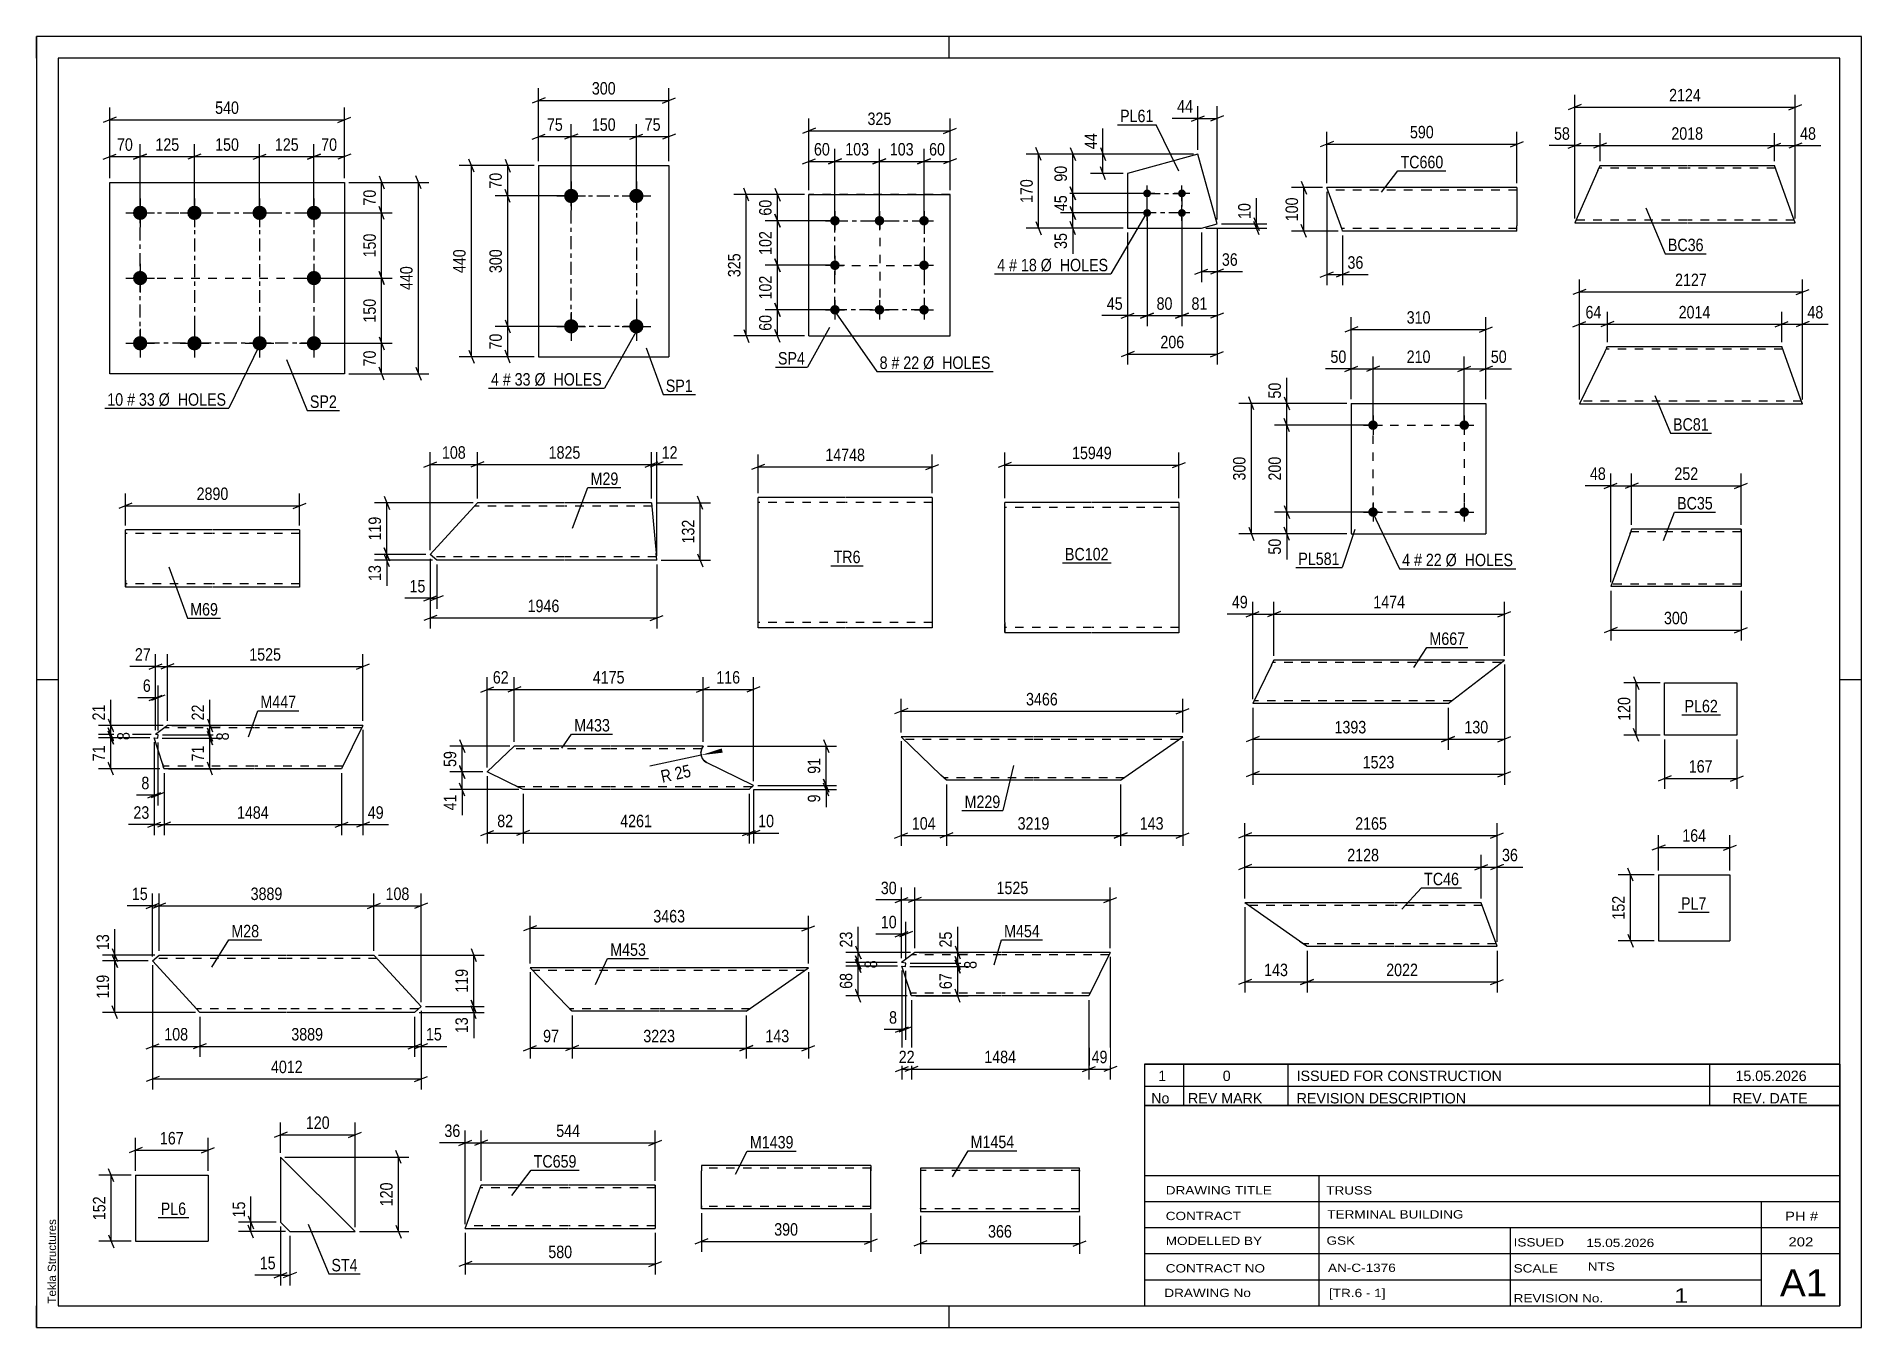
# Model space of a CAD drawing. Header units: millimetres. Extents: x 0 to 420, y 0 to 297.
import ezdxf

# ---------------------------------------------------------------- set-up
doc = ezdxf.new("R2010")
doc.units = ezdxf.units.MM
doc.linetypes.add('DXK_LINE_DOT2', pattern=[3.9198, 1.9599, -1.9599])
doc.linetypes.add('DXK_LINE_DOT3', pattern=[5.9187, 2.979, -0.9799, 0.9799, -0.9799])
doc.styles.add('Arial', font='ARIAL.TTF', dxfattribs={"height": 0.2})
doc.styles.add('Arial Narrow', font='ARIALN.TTF', dxfattribs={"height": 0.2})

# ---------------------------------------------------------------- blocks, each defined once
blk = doc.blocks.new('Unknown-389636550-11126 - 39757')
at = {"color": 5, "linetype": 'Continuous'}
for p, q in [((420, 297), (0, 297)), ((0, 297), (0, 0)), ((0, 292), (0, 297)), ((210, 292), (210, 297)), ((420, 0), (420, 297)), ((415, 292), (5, 292)), ((5, 292), (5, 5)), ((415, 5), (415, 292)), ((5, 149), (0, 149)), ((420, 149), (415, 149)), ((0, 0), (0, 5)), ((5, 5), (415, 5)), ((210, 0), (210, 5)), ((0, 0), (420, 0))]:
    blk.add_line(p, q, dxfattribs=at)
at = {"color": 174, "linetype": 'Continuous', "style": 'Arial'}
blk.add_text('Tekla Structures', height=1.9102, rotation=90, dxfattribs=at).set_placement((4.5, 5.5))
blk = doc.blocks.new('Unknown-389636550-54330 - 39757')
at = {"color": 7, "linetype": 'Continuous'}
for p, q in [((255, 51.05), (255, 5)), ((255, 51.05), (415, 51.05)), ((415, 51), (415, 5)), ((255, 35), (415, 35)), ((295.14, 35), (295.14, 5)), ((255, 29), (415, 29)), ((397, 5.05), (397, 29.05)), ((255, 23), (415, 23)), ((339.14, 23), (339.14, 5)), ((255, 17), (415, 17)), ((255, 11), (397, 11)), ((255, 5), (415, 5))]:
    blk.add_line(p, q, dxfattribs=at)
at = {"color": 7, "style": 'Arial Narrow'}
for s, height, width, p in [('DRAWING TITLE', 1.9089, 1.425378, (259.88, 30.61)), ('TRUSS', 1.909, 1.425378, (296.81, 30.59)), ('CONTRACT', 1.909, 1.425378, (259.88, 24.71)), ('TERMINAL BUILDING', 1.9089, 1.425378, (297.06, 25.07)), ('MODELLED BY', 1.9089, 1.425378, (259.88, 18.98)), ('GSK', 1.909, 1.425378, (296.88, 19.04)), ('ISSUED', 1.909, 1.425378, (339.94, 18.64)), ('15.05.2026', 1.909, 1.425378, (356.69, 18.52)), ('CONTRACT NO', 1.9089, 1.425378, (259.88, 12.66)), ('AN-C-1376', 1.909, 1.425378, (297.23, 12.78)), ('SCALE', 1.909, 1.425378, (339.94, 12.65)), ('A1', 6.204, 1.25, (401.24, 7.2)), ('DRAWING No', 1.909, 1.425378, (259.56, 7)), ('[TR.6 - 1]', 1.909, 1.425378, (297.46, 6.99)), ('1', 3.34, 1.5, (376.91, 5.68)), ('REVISION No.', 1.9089, 1.425378, (339.94, 5.77))]:
    blk.add_text(s, height=height, dxfattribs=dict(at, width=width)).set_placement(p)
at = {"color": 7, "linetype": 'Continuous', "style": 'Arial Narrow'}
for s, height, width, p in [('PH #', 2.1, 1.42538, (402.4, 24.55)), ('202', 2.1, 1.42538, (403.19, 18.65)), ('NTS', 1.909, 1.425378, (357, 13.05))]:
    blk.add_text(s, height=height, dxfattribs=dict(at, width=width)).set_placement(p)
blk = doc.blocks.new('Unknown-389636550-54331 - 39757')
at = {"color": 7, "linetype": 'Continuous'}
for p, q in [((255, 60.55), (415, 60.55)), ((415, 60.55), (255, 60.55)), ((255, 60.55), (255, 55.55)), ((264, 60.55), (264, 55.55)), ((288, 60.55), (288, 55.55)), ((385, 60.55), (385, 55.55)), ((415, 60.55), (415, 55.55)), ((255, 55.55), (415, 55.55)), ((255, 55.55), (255, 51.05)), ((255, 55.55), (415, 55.55)), ((264, 55.55), (264, 51.05)), ((288, 55.55), (288, 51.05)), ((385, 55.55), (385, 51.05)), ((415, 55.55), (415, 51.05)), ((415, 51.05), (255, 51.05))]:
    blk.add_line(p, q, dxfattribs=at)
at = {"color": 7, "linetype": 'Continuous', "style": 'Arial Narrow'}
for s, height, width, p in [('1', 2.39, 1.196471, (258.16, 56.7)), ('0', 2.39, 1.196471, (273, 56.7)), ('ISSUED FOR CONSTRUCTION', 2.3861, 1.196471, (290, 56.7)), ('15.05.2026', 2.386, 1.196471, (391, 56.7)), ('No', 2.386, 1.2, (256.54, 51.55)), ('REV MARK', 2.386, 1.2, (265, 51.55)), ('REVISION DESCRIPTION', 2.3861, 1.2, (290, 51.55)), ('REV. DATE', 2.386, 1.2, (390.28, 51.55))]:
    blk.add_text(s, height=height, dxfattribs=dict(at, width=width)).set_placement(p)
blk = doc.blocks.new('Part-389636550-26571 - 26570')
at = {"color": 2, "linetype": 'Continuous'}
for p, q in [((28.98, 129.73), (27.09, 135.67)), ((27.09, 135.67), (27.91, 135.58)), ((30.13, 138.53), (27.42, 136.44)), ((28, 136.37), (27.42, 136.44)), ((27.91, 135.58), (28, 136.37)), ((50.13, 138.53), (30.13, 138.53)), ((75.12, 138.53), (50.23, 138.53)), ((75.12, 138.53), (70.23, 128.53)), ((29.34, 128.62), (28.98, 129.73)), ((29.37, 128.53), (29.34, 128.62)), ((50.13, 128.53), (29.37, 128.53)), ((70.23, 128.53), (50.23, 128.53))]:
    blk.add_line(p, q, dxfattribs=at)
at = {"color": 7, "linetype": 'DXK_LINE_DOT2'}
for p, q in [((50.13, 137.93), (29.35, 137.93)), ((74.82, 137.93), (50.23, 137.93)), ((28.98, 129.73), (29.25, 128.88)), ((50.13, 129.13), (29.18, 129.13)), ((70.52, 129.13), (50.23, 129.13))]:
    blk.add_line(p, q, dxfattribs=at)
blk = doc.blocks.new('Part-389636550-11622 - 11621')
at = {"color": 2, "linetype": 'Continuous'}
for p, q in [((267.28, 269.95), (251.11, 265.52)), ((271.68, 253.89), (267.28, 269.95)), ((251.11, 265.52), (251.1, 252.91)), ((251.1, 252.91), (268.1, 252.91)), ((268.1, 252.91), (271.68, 253.89))]:
    blk.add_line(p, q, dxfattribs=at)
blk = doc.blocks.new('Bolt-389636550-11623 - 11621')
at = {"linetype": 'Continuous'}
for points in [[(254.7, 260.91, -1), (256.5, 260.91, -1)], [(262.7, 260.91, -1), (264.5, 260.91, -1)], [(254.7, 256.41, -1), (256.5, 256.41, -1)], [(262.7, 256.41, -1), (264.5, 256.41, -1)]]:
    blk.add_hatch(color=1, dxfattribs=at).paths.add_polyline_path(points)
at = {"color": 1, "linetype": 'Continuous'}
for p, q in [((257.4, 260.91), (253.8, 260.91)), ((255.6, 259.11), (255.6, 262.71)), ((265.4, 260.91), (261.8, 260.91)), ((263.6, 259.11), (263.6, 262.71)), ((257.4, 256.41), (253.8, 256.41)), ((255.6, 254.61), (255.6, 258.21)), ((265.4, 256.41), (261.8, 256.41)), ((263.6, 254.61), (263.6, 258.21))]:
    blk.add_line(p, q, dxfattribs=at)
blk = doc.blocks.new('Part-389636550-26579 - 26578')
at = {"color": 2, "linetype": 'Continuous'}
for p, q in [((366.65, 182.44), (362.28, 170.44)), ((367.08, 183.64), (366.65, 182.44)), ((392.28, 183.64), (367.08, 183.64)), ((392.28, 183.64), (392.28, 183.55)), ((392.28, 183.55), (392.28, 170.44)), ((392.28, 170.44), (362.28, 170.44))]:
    blk.add_line(p, q, dxfattribs=at)
at = {"color": 7, "linetype": 'DXK_LINE_DOT2'}
for p, q in [((366.73, 182.67), (366.8, 182.86)), ((366.8, 182.86), (366.81, 182.9)), ((366.81, 182.9), (366.85, 182.99)), ((366.86, 183.04), (366.85, 182.99)), ((392.28, 183.04), (366.86, 183.04)), ((367.05, 183.55), (366.95, 183.29)), ((367.08, 183.64), (367.05, 183.55)), ((392.28, 183.29), (392.28, 183.64)), ((392.28, 171.04), (362.5, 171.04))]:
    blk.add_line(p, q, dxfattribs=at)
blk = doc.blocks.new('Part-389636550-54233 - 54232')
at = {"color": 2, "linetype": 'Continuous'}
for p, q in [((320.59, 262.23), (296.95, 262.23)), ((300.46, 252.58), (296.95, 262.23)), ((340.69, 262.23), (320.69, 262.23)), ((340.69, 262.23), (340.69, 262.14)), ((340.69, 262.14), (340.69, 261.03)), ((340.69, 261.03), (340.69, 253.43)), ((300.56, 252.32), (300.46, 252.58)), ((300.59, 252.23), (300.56, 252.32)), ((320.59, 252.23), (300.59, 252.23)), ((340.69, 252.23), (320.69, 252.23)), ((340.69, 252.23), (340.69, 253.43))]:
    blk.add_line(p, q, dxfattribs=at)
at = {"color": 7, "linetype": 'DXK_LINE_DOT2'}
for p, q in [((320.59, 261.63), (297.17, 261.63)), ((340.69, 261.63), (320.69, 261.63)), ((340.69, 261.88), (340.69, 261.03)), ((300.37, 252.83), (300.35, 252.88)), ((320.59, 252.83), (300.37, 252.83)), ((340.69, 252.83), (320.69, 252.83)), ((340.69, 252.32), (340.69, 252.58)), ((340.69, 252.23), (340.69, 252.32))]:
    blk.add_line(p, q, dxfattribs=at)
blk = doc.blocks.new('Part-389636550-26499 - 26498')
at = {"color": 2, "linetype": 'Continuous'}
for p, q in [((284.19, 152.35), (279.89, 143.55)), ((284.19, 152.35), (284.77, 153.55)), ((304.77, 153.55), (284.77, 153.55)), ((337.83, 153.55), (304.87, 153.55)), ((324.87, 143.55), (337.83, 153.55)), ((304.77, 143.55), (279.89, 143.55)), ((324.87, 143.55), (304.87, 143.55))]:
    blk.add_line(p, q, dxfattribs=at)
at = {"color": 7, "linetype": 'DXK_LINE_DOT2'}
for p, q in [((304.77, 152.95), (284.48, 152.95)), ((284.77, 153.55), (284.6, 153.2)), ((337.06, 152.95), (304.87, 152.95)), ((304.77, 144.15), (280.18, 144.15)), ((325.65, 144.15), (304.87, 144.15))]:
    blk.add_line(p, q, dxfattribs=at)
blk = doc.blocks.new('Part-389636550-26538 - 26537')
at = {"color": 2, "linetype": 'Continuous'}
for p, q in [((202.11, 86.3), (199.09, 83.97)), ((222.11, 86.3), (202.11, 86.3)), ((247.1, 86.3), (222.21, 86.3)), ((247.1, 86.3), (242.21, 76.3)), ((200.08, 83.82), (199.09, 83.97)), ((200.96, 77.5), (199.17, 83.15)), ((199.17, 83.15), (199.96, 83.03)), ((199.96, 83.03), (200.08, 83.82)), ((201.32, 76.39), (200.96, 77.5)), ((201.35, 76.3), (201.32, 76.39)), ((222.11, 76.3), (201.35, 76.3)), ((242.21, 76.3), (222.21, 76.3))]:
    blk.add_line(p, q, dxfattribs=at)
at = {"color": 7, "linetype": 'DXK_LINE_DOT2'}
for p, q in [((222.11, 85.7), (201.33, 85.7)), ((246.8, 85.7), (222.21, 85.7)), ((200.96, 77.5), (201.23, 76.65)), ((222.11, 76.9), (201.15, 76.9)), ((242.5, 76.9), (222.21, 76.9))]:
    blk.add_line(p, q, dxfattribs=at)
blk = doc.blocks.new('Part-389636550-26547 - 26546')
at = {"color": 2, "linetype": 'Continuous'}
for p, q in [((122.09, 73.94), (113.59, 82.74)), ((143.25, 82.74), (113.59, 82.74)), ((177.63, 82.74), (143.35, 82.74)), ((163.35, 72.74), (177.63, 82.74)), ((122.09, 73.94), (123.25, 72.74)), ((143.25, 72.74), (123.25, 72.74)), ((163.35, 72.74), (143.35, 72.74))]:
    blk.add_line(p, q, dxfattribs=at)
at = {"color": 7, "linetype": 'DXK_LINE_DOT2'}
for p, q in [((143.25, 82.14), (114.17, 82.14)), ((176.78, 82.14), (143.35, 82.14)), ((123.16, 72.83), (122.09, 73.94)), ((143.25, 73.34), (122.67, 73.34)), ((164.21, 73.34), (143.35, 73.34))]:
    blk.add_line(p, q, dxfattribs=at)
blk = doc.blocks.new('Part-389636550-26555 - 26554')
at = {"color": 2, "linetype": 'Continuous'}
for p, q in [((360.94, 224.48), (355.09, 212.48)), ((360.94, 224.48), (361.53, 225.68)), ((361.53, 225.68), (381.53, 225.68)), ((381.63, 225.68), (401.63, 225.68)), ((405.99, 213.68), (401.63, 225.68)), ((355.09, 212.48), (381.53, 212.48)), ((381.63, 212.48), (406.43, 212.48)), ((406.43, 212.48), (405.99, 213.68))]:
    blk.add_line(p, q, dxfattribs=at)
at = {"color": 7, "linetype": 'DXK_LINE_DOT2'}
for p, q in [((381.53, 225.08), (361.23, 225.08)), ((361.35, 225.33), (361.53, 225.68)), ((401.84, 225.08), (381.63, 225.08)), ((381.53, 213.08), (355.38, 213.08)), ((406.21, 213.08), (381.63, 213.08)), ((406.19, 213.12), (406.08, 213.45)), ((406.21, 213.08), (406.19, 213.12)), ((406.4, 212.57), (406.3, 212.83)), ((406.43, 212.48), (406.4, 212.57))]:
    blk.add_line(p, q, dxfattribs=at)
blk = doc.blocks.new('Part-389636550-26563 - 26562')
at = {"color": 2, "linetype": 'Continuous'}
for p, q in [((359.31, 266.15), (354.01, 254.15)), ((359.31, 266.15), (359.84, 267.35)), ((359.84, 267.35), (379.84, 267.35)), ((379.94, 267.35), (399.94, 267.35)), ((404.31, 255.35), (399.94, 267.35)), ((354.01, 254.15), (379.84, 254.15)), ((379.94, 254.15), (404.75, 254.15)), ((404.75, 254.15), (404.31, 255.35))]:
    blk.add_line(p, q, dxfattribs=at)
at = {"color": 7, "linetype": 'DXK_LINE_DOT2'}
for p, q in [((379.84, 266.75), (359.58, 266.75)), ((359.8, 267.25), (359.69, 266.99)), ((359.84, 267.35), (359.8, 267.25)), ((400.16, 266.75), (379.94, 266.75)), ((379.84, 254.75), (354.27, 254.75)), ((404.53, 254.75), (379.94, 254.75)), ((404.51, 254.79), (404.4, 255.12)), ((404.53, 254.75), (404.51, 254.79)), ((404.72, 254.24), (404.62, 254.5)), ((404.75, 254.15), (404.72, 254.24))]:
    blk.add_line(p, q, dxfattribs=at)
blk = doc.blocks.new('Part-389636550-26587 - 26586')
at = {"color": 2, "linetype": 'Continuous'}
for p, q in [((98.66, 22.75), (101.86, 31.55)), ((101.86, 31.55), (102.3, 32.75)), ((122.3, 32.75), (102.3, 32.75)), ((142.4, 32.75), (122.4, 32.75)), ((142.4, 32.75), (142.4, 32.66)), ((142.4, 32.66), (142.4, 22.75)), ((98.66, 22.75), (122.3, 22.75)), ((122.4, 22.75), (142.4, 22.75))]:
    blk.add_line(p, q, dxfattribs=at)
at = {"color": 7, "linetype": 'DXK_LINE_DOT2'}
for p, q in [((122.3, 32.15), (102.08, 32.15)), ((102.27, 32.66), (102.17, 32.4)), ((102.3, 32.75), (102.27, 32.66)), ((142.4, 32.15), (122.4, 32.15)), ((142.4, 32.4), (142.4, 32.75)), ((98.66, 22.75), (98.69, 22.84)), ((122.3, 23.35), (98.88, 23.35)), ((142.4, 23.35), (122.4, 23.35))]:
    blk.add_line(p, q, dxfattribs=at)
blk = doc.blocks.new('Part-389636550-26595 - 26594')
at = {"color": 2, "linetype": 'Continuous'}
for p, q in [((290.69, 88.89), (278.12, 97.69)), ((312.4, 97.69), (278.12, 97.69)), ((332.5, 97.69), (312.5, 97.69)), ((336.14, 87.69), (332.5, 97.69)), ((290.69, 88.89), (292.4, 87.69)), ((292.4, 87.69), (312.4, 87.69)), ((312.5, 87.69), (336.14, 87.69))]:
    blk.add_line(p, q, dxfattribs=at)
at = {"color": 7, "linetype": 'DXK_LINE_DOT2'}
for p, q in [((312.4, 97.09), (278.98, 97.09)), ((332.72, 97.09), (312.5, 97.09)), ((292.27, 87.78), (290.69, 88.89)), ((312.4, 88.29), (291.55, 88.29)), ((335.92, 88.29), (312.5, 88.29))]:
    blk.add_line(p, q, dxfattribs=at)
blk = doc.blocks.new('Part-389636550-26607 - 26606')
at = {"color": 2, "linetype": 'Continuous'}
for p, q in [((109.95, 133.75), (103.74, 127.82)), ((131.97, 133.75), (109.95, 133.75)), ((153.41, 133.75), (132.07, 133.75)), ((152.89, 132.29), (152.96, 132.55)), ((153.14, 133.19), (152.96, 132.55)), ((153.41, 133.75), (153.14, 133.19)), ((154.22, 129.98), (153.48, 130.55)), ((111.97, 123.75), (103.74, 127.82)), ((164.97, 124.67), (154.22, 129.98)), ((131.97, 123.75), (111.97, 123.75)), ((164, 123.75), (132.07, 123.75)), ((164.97, 124.67), (164, 123.75))]:
    blk.add_line(p, q, dxfattribs=at)
at = {"color": 7, "linetype": 'DXK_LINE_DOT2'}
for p, q in [((131.97, 133.15), (109.32, 133.15)), ((153.12, 133.15), (132.07, 133.15)), ((152.89, 132.29), (152.96, 132.55)), ((152.96, 132.55), (152.89, 132.29)), ((152.96, 132.55), (152.89, 132.29)), ((154.22, 129.98), (153.48, 130.55)), ((153.48, 130.55), (154.22, 129.98)), ((153.48, 130.55), (154.22, 129.98)), ((111.97, 123.75), (110.4, 124.53)), ((131.97, 124.35), (110.76, 124.35)), ((164.63, 124.35), (132.07, 124.35))]:
    blk.add_line(p, q, dxfattribs=at)
at = {"color": 2, "linetype": 'Continuous'}
blk.add_arc((155.29, 132.13), 2.4, 176.2074, 221.2074, dxfattribs=at)
at = {"color": 7, "linetype": 'DXK_LINE_DOT2'}
blk.add_arc((155.29, 132.13), 2.4, 176.2074, 221.2074, dxfattribs=at)
blk.add_arc((155.29, 132.13), 2.4, 176.2074, 221.2074, dxfattribs=at)
blk.add_arc((155.29, 132.13), 2.4, 176.2074, 221.2074, dxfattribs=at)
blk = doc.blocks.new('Part-389636550-26615 - 26614')
at = {"color": 2, "linetype": 'Continuous'}
for p, q in [((208.15, 127.09), (198.99, 135.89)), ((229.4, 135.89), (198.99, 135.89)), ((263.78, 135.89), (229.5, 135.89)), ((249.5, 125.89), (263.78, 135.89)), ((208.15, 127.09), (209.4, 125.89)), ((229.4, 125.89), (209.4, 125.89)), ((249.5, 125.89), (229.5, 125.89))]:
    blk.add_line(p, q, dxfattribs=at)
at = {"color": 7, "linetype": 'DXK_LINE_DOT2'}
for p, q in [((229.4, 135.29), (199.62, 135.29)), ((262.92, 135.29), (229.5, 135.29)), ((209.31, 125.98), (208.15, 127.09)), ((229.4, 126.49), (208.78, 126.49)), ((250.36, 126.49), (229.5, 126.49))]:
    blk.add_line(p, q, dxfattribs=at)
blk = doc.blocks.new('Part-389636550-11357 - 11318')
at = {"color": 2, "linetype": 'Continuous'}
for p, q in [((90.63, 177.86), (101.47, 189.72)), ((121.47, 189.72), (101.47, 189.72)), ((141.57, 189.72), (121.57, 189.72)), ((141.57, 189.72), (142.61, 178.12)), ((92.11, 176.52), (90.63, 177.86)), ((121.47, 176.52), (92.11, 176.52)), ((142.75, 176.52), (121.57, 176.52)), ((142.75, 176.52), (142.61, 178.12))]:
    blk.add_line(p, q, dxfattribs=at)
at = {"color": 7, "linetype": 'DXK_LINE_DOT2'}
for p, q in [((121.47, 188.92), (100.74, 188.92)), ((141.64, 188.92), (121.57, 188.92)), ((121.47, 177.32), (91.23, 177.32)), ((142.68, 177.32), (121.57, 177.32)), ((142.67, 177.38), (142.63, 177.81)), ((142.68, 177.32), (142.67, 177.38))]:
    blk.add_line(p, q, dxfattribs=at)
blk = doc.blocks.new('Part-389636550-11364 - 11363')
at = {"color": 2, "linetype": 'Continuous'}
for p, q in [((26.73, 84.34), (28.21, 85.69)), ((36.11, 74.09), (26.73, 84.34)), ((28.21, 85.69), (57.57, 85.69)), ((57.67, 85.69), (77.67, 85.69)), ((88.5, 73.84), (77.67, 85.69)), ((37.57, 72.49), (36.11, 74.09)), ((57.57, 72.49), (37.57, 72.49)), ((87.03, 72.49), (57.67, 72.49)), ((87.03, 72.49), (88.5, 73.84))]:
    blk.add_line(p, q, dxfattribs=at)
at = {"color": 7, "linetype": 'DXK_LINE_DOT2'}
for p, q in [((57.57, 84.89), (27.33, 84.89)), ((78.4, 84.89), (57.67, 84.89)), ((36.11, 74.09), (37.46, 72.61)), ((57.57, 73.29), (36.84, 73.29)), ((87.9, 73.29), (57.67, 73.29))]:
    blk.add_line(p, q, dxfattribs=at)
blk = doc.blocks.new('Part-389636550-11378 - 11377')
at = {"color": 2, "linetype": 'Continuous'}
for p, q in [((40.45, 183.49), (20.45, 183.49)), ((20.45, 171.89), (20.45, 183.49)), ((60.55, 183.49), (40.55, 183.49)), ((60.55, 183.49), (60.55, 170.29)), ((20.45, 171.89), (20.45, 170.29)), ((40.45, 170.29), (20.45, 170.29)), ((60.55, 170.29), (40.55, 170.29))]:
    blk.add_line(p, q, dxfattribs=at)
at = {"color": 7, "linetype": 'DXK_LINE_DOT2'}
for p, q in [((40.45, 182.69), (20.45, 182.69)), ((60.55, 182.69), (40.55, 182.69)), ((20.45, 170.41), (20.45, 171.89)), ((20.45, 171.09), (20.45, 171.15)), ((40.45, 171.09), (20.45, 171.09)), ((60.55, 171.09), (40.55, 171.09)), ((60.55, 171.09), (60.55, 171.15))]:
    blk.add_line(p, q, dxfattribs=at)
blk = doc.blocks.new('Part-389636550-11454 - 11453')
at = {"color": 2, "linetype": 'Continuous'}
for p, q in [((115.55, 267.32), (115.55, 223.32)), ((115.55, 267.32), (145.55, 267.32)), ((145.55, 267.32), (145.55, 223.32)), ((115.55, 223.32), (145.55, 223.32))]:
    blk.add_line(p, q, dxfattribs=at)
blk = doc.blocks.new('Bolt-389636550-11455 - 11453')
at = {"linetype": 'Continuous'}
for points in [[(123.05, 261.97, -1), (123.05, 258.67, -1)], [(138.05, 261.97, -1), (138.05, 258.67, -1)], [(123.05, 231.97, -1), (123.05, 228.67, -1)], [(138.05, 231.97, -1), (138.05, 228.67, -1)]]:
    blk.add_hatch(color=1, dxfattribs=at).paths.add_polyline_path(points)
at = {"color": 1, "linetype": 'Continuous'}
for p, q in [((123.05, 263.62), (123.05, 257.02)), ((138.05, 263.62), (138.05, 257.02)), ((119.75, 260.32), (126.35, 260.32)), ((134.75, 260.32), (141.35, 260.32)), ((123.05, 233.62), (123.05, 227.02)), ((138.05, 233.62), (138.05, 227.02)), ((119.75, 230.32), (126.35, 230.32)), ((134.75, 230.32), (141.35, 230.32))]:
    blk.add_line(p, q, dxfattribs=at)
blk = doc.blocks.new('Part-389636550-11463 - 11462')
at = {"color": 2, "linetype": 'Continuous'}
for p, q in [((242.83, 189.81), (222.83, 189.81)), ((222.83, 162.21), (222.83, 189.81)), ((262.93, 189.81), (242.93, 189.81)), ((262.93, 189.81), (262.93, 159.81)), ((222.83, 162.21), (222.83, 159.81)), ((242.83, 159.81), (222.83, 159.81)), ((262.93, 159.81), (242.93, 159.81))]:
    blk.add_line(p, q, dxfattribs=at)
at = {"color": 7, "linetype": 'DXK_LINE_DOT2'}
for p, q in [((242.83, 188.61), (222.83, 188.61)), ((262.93, 188.61), (242.93, 188.61)), ((222.83, 160), (222.83, 162.21)), ((222.83, 161.01), (222.83, 161.1)), ((242.83, 161.01), (222.83, 161.01)), ((262.93, 161.01), (242.93, 161.01)), ((262.93, 161.01), (262.93, 161.1))]:
    blk.add_line(p, q, dxfattribs=at)
blk = doc.blocks.new('Part-389636550-11472 - 11471')
at = {"color": 2, "linetype": 'Continuous'}
for p, q in [((16.85, 219.43), (16.85, 263.43)), ((16.85, 263.43), (70.85, 263.43)), ((70.85, 263.43), (70.85, 219.43)), ((70.85, 219.43), (16.85, 219.43))]:
    blk.add_line(p, q, dxfattribs=at)
blk = doc.blocks.new('Bolt-389636550-11473 - 11471')
at = {"linetype": 'Continuous'}
for points in [[(23.85, 258.08, -1), (23.85, 254.78, -1)], [(36.35, 258.08, -1), (36.35, 254.78, -1)], [(51.35, 258.08, -1), (51.35, 254.78, -1)], [(63.85, 258.08, -1), (63.85, 254.78, -1)], [(23.85, 243.08, -1), (23.85, 239.78, -1)], [(63.85, 243.08, -1), (63.85, 239.78, -1)], [(23.85, 228.08, -1), (23.85, 224.78, -1)], [(36.35, 228.08, -1), (36.35, 224.78, -1)], [(51.35, 228.08, -1), (51.35, 224.78, -1)], [(63.85, 228.08, -1), (63.85, 224.78, -1)]]:
    blk.add_hatch(color=1, dxfattribs=at).paths.add_polyline_path(points)
at = {"color": 1, "linetype": 'Continuous'}
for p, q in [((20.55, 256.43), (27.15, 256.43)), ((23.85, 259.73), (23.85, 253.13)), ((33.05, 256.43), (39.65, 256.43)), ((36.35, 259.73), (36.35, 253.13)), ((48.05, 256.43), (54.65, 256.43)), ((51.35, 259.73), (51.35, 253.13)), ((60.55, 256.43), (67.15, 256.43)), ((63.85, 259.73), (63.85, 253.13)), ((23.85, 244.73), (23.85, 238.13)), ((63.85, 244.73), (63.85, 238.13)), ((20.55, 241.43), (27.15, 241.43)), ((60.55, 241.43), (67.15, 241.43)), ((23.85, 229.73), (23.85, 223.13)), ((36.35, 229.73), (36.35, 223.13)), ((51.35, 229.73), (51.35, 223.13)), ((63.85, 229.73), (63.85, 223.13)), ((20.55, 226.43), (27.15, 226.43)), ((33.05, 226.43), (39.65, 226.43)), ((48.05, 226.43), (54.65, 226.43)), ((60.55, 226.43), (67.15, 226.43))]:
    blk.add_line(p, q, dxfattribs=at)
blk = doc.blocks.new('Part-389636550-11481 - 11480')
at = {"color": 2, "linetype": 'Continuous'}
for p, q in [((56.16, 39.2), (56.16, 24.2)), ((56.16, 39.2), (73.3, 22.05)), ((56.16, 24.2), (58.3, 22.05)), ((58.3, 22.05), (73.3, 22.05))]:
    blk.add_line(p, q, dxfattribs=at)
blk = doc.blocks.new('Part-389636550-11515 - 11514')
at = {"color": 2, "linetype": 'Continuous'}
for p, q in [((177.75, 228.12), (177.75, 260.62)), ((177.75, 260.62), (210.25, 260.62)), ((210.25, 228.12), (210.25, 260.62)), ((177.75, 228.12), (177.75, 228.12)), ((177.75, 228.12), (210.25, 228.12)), ((210.25, 228.12), (210.25, 228.12))]:
    blk.add_line(p, q, dxfattribs=at)
at = {"color": 7, "linetype": 'DXK_LINE_DOT2'}
for p, q in [((210.25, 260.62), (177.75, 260.62)), ((177.75, 228.12), (210.25, 228.12))]:
    blk.add_line(p, q, dxfattribs=at)
blk = doc.blocks.new('Bolt-389636550-11516 - 11514')
at = {"linetype": 'Continuous'}
for points in [[(183.75, 255.72, -1), (183.75, 253.52, -1)], [(194, 255.72, -1), (194, 253.52, -1)], [(204.25, 255.72, -1), (204.25, 253.52, -1)], [(183.75, 245.47, -1), (183.75, 243.27, -1)], [(204.25, 245.47, -1), (204.25, 243.27, -1)], [(183.75, 235.22, -1), (183.75, 233.02, -1)], [(194, 235.22, -1), (194, 233.02, -1)], [(204.25, 235.22, -1), (204.25, 233.02, -1)]]:
    blk.add_hatch(color=1, dxfattribs=at).paths.add_polyline_path(points)
at = {"color": 1, "linetype": 'Continuous'}
for p, q in [((183.75, 256.82), (183.75, 252.42)), ((194, 256.82), (194, 252.42)), ((204.25, 256.82), (204.25, 252.42)), ((181.55, 254.62), (185.95, 254.62)), ((191.8, 254.62), (196.2, 254.62)), ((202.05, 254.62), (206.45, 254.62)), ((181.55, 244.37), (185.95, 244.37)), ((183.75, 246.57), (183.75, 242.17)), ((202.05, 244.37), (206.45, 244.37)), ((204.25, 246.57), (204.25, 242.17)), ((183.75, 236.32), (183.75, 231.92)), ((194, 236.32), (194, 231.92)), ((204.25, 236.32), (204.25, 231.92)), ((181.55, 234.12), (185.95, 234.12)), ((191.8, 234.12), (196.2, 234.12)), ((202.05, 234.12), (206.45, 234.12))]:
    blk.add_line(p, q, dxfattribs=at)
blk = doc.blocks.new('Part-389636550-11536 - 11535')
at = {"color": 2, "linetype": 'Continuous'}
for p, q in [((22.8, 35.03), (22.8, 19.83)), ((22.8, 35.03), (39.48, 35.03)), ((39.48, 35.03), (39.48, 19.83)), ((22.8, 19.83), (39.48, 19.83))]:
    blk.add_line(p, q, dxfattribs=at)
blk = doc.blocks.new('Part-389636550-11543 - 11542')
at = {"color": 2, "linetype": 'Continuous'}
for p, q in [((373.28, 104.17), (373.28, 88.97)), ((373.28, 104.17), (389.72, 104.17)), ((389.72, 104.17), (389.72, 88.97)), ((373.28, 88.97), (389.72, 88.97))]:
    blk.add_line(p, q, dxfattribs=at)
blk = doc.blocks.new('Part-389636550-11550 - 11549')
at = {"color": 2, "linetype": 'Continuous'}
for p, q in [((374.67, 136.3), (374.67, 148.3)), ((374.67, 148.3), (391.32, 148.3)), ((391.32, 148.3), (391.32, 136.3)), ((391.32, 136.3), (374.67, 136.3))]:
    blk.add_line(p, q, dxfattribs=at)
blk = doc.blocks.new('Part-389636550-11585 - 11584')
at = {"color": 2, "linetype": 'Continuous'}
for p, q in [((186.06, 190.97), (166.06, 190.97)), ((166.06, 163.37), (166.06, 190.97)), ((206.16, 190.97), (186.16, 190.97)), ((206.16, 190.97), (206.16, 188.57)), ((206.16, 188.57), (206.16, 160.97)), ((166.06, 160.97), (166.06, 163.37)), ((186.06, 160.97), (166.06, 160.97)), ((206.16, 160.97), (186.16, 160.97))]:
    blk.add_line(p, q, dxfattribs=at)
at = {"color": 7, "linetype": 'DXK_LINE_DOT2'}
for p, q in [((186.06, 189.77), (166.06, 189.77)), ((206.16, 189.77), (186.16, 189.77)), ((166.06, 161.15), (166.06, 163.37)), ((166.06, 162.17), (166.06, 162.26)), ((186.06, 162.17), (166.06, 162.17)), ((206.16, 162.17), (186.16, 162.17)), ((206.16, 162.17), (206.16, 162.26))]:
    blk.add_line(p, q, dxfattribs=at)
blk = doc.blocks.new('Part-389636550-45151 - 45150')
at = {"color": 2, "linetype": 'Continuous'}
for p, q in [((240.04, 36.69), (203.43, 36.69)), ((203.43, 36.69), (203.43, 26.78)), ((240.04, 27.89), (240.04, 36.69)), ((203.43, 26.78), (203.43, 26.69)), ((203.43, 26.69), (240.04, 26.69)), ((240.04, 26.69), (240.04, 27.89))]:
    blk.add_line(p, q, dxfattribs=at)
at = {"color": 7, "linetype": 'DXK_LINE_DOT2'}
for p, q in [((240.04, 36.09), (203.43, 36.09)), ((240.04, 36.09), (240.04, 36.05)), ((240.04, 36.05), (240.04, 36.09)), ((240.04, 35.95), (240.04, 36.05)), ((240.04, 36.05), (240.04, 35.95)), ((203.43, 27.29), (203.43, 27.34)), ((240.04, 27.29), (203.43, 27.29)), ((240.04, 27.34), (240.04, 27.66)), ((240.04, 27.29), (240.04, 27.34))]:
    blk.add_line(p, q, dxfattribs=at)
blk = doc.blocks.new('Part-389636550-45161 - 45160')
at = {"color": 2, "linetype": 'Continuous'}
for p, q in [((153.02, 37.27), (153.02, 36.07)), ((192.02, 37.27), (153.02, 37.27)), ((153.02, 28.01), (153.02, 36.07)), ((192.02, 37.27), (192.02, 37.18)), ((192.02, 37.18), (192.02, 36.07)), ((192.02, 27.27), (192.02, 36.07)), ((153.02, 27.36), (153.02, 28.01)), ((153.02, 27.27), (153.02, 27.36)), ((192.02, 27.27), (153.02, 27.27))]:
    blk.add_line(p, q, dxfattribs=at)
at = {"color": 7, "linetype": 'DXK_LINE_DOT2'}
for p, q in [((192.02, 36.67), (153.02, 36.67)), ((192.02, 36.07), (192.02, 36.92)), ((153.02, 28.01), (153.02, 27.62)), ((153.02, 27.87), (153.02, 27.92)), ((192.02, 27.87), (153.02, 27.87)), ((153.02, 27.27), (153.02, 27.27)), ((192.02, 27.87), (192.02, 27.92))]:
    blk.add_line(p, q, dxfattribs=at)
blk = doc.blocks.new('Part-389636550-46053 - 46052')
at = {"color": 2, "linetype": 'Continuous'}
for p, q in [((302.58, 212.59), (302.58, 182.59)), ((302.58, 212.59), (333.58, 212.59)), ((333.58, 212.59), (333.58, 182.59)), ((302.58, 182.59), (333.58, 182.59))]:
    blk.add_line(p, q, dxfattribs=at)
blk = doc.blocks.new('Bolt-389636550-46054 - 46052')
at = {"linetype": 'Continuous'}
for points in [[(308.68, 187.59, -1), (306.48, 187.59, -1)], [(329.68, 187.59, -1), (327.48, 187.59, -1)]]:
    blk.add_hatch(color=1, dxfattribs=at).paths.add_polyline_path(points)
at = {"color": 1, "linetype": 'Continuous'}
for p, q in [((307.58, 189.79), (307.58, 185.39)), ((328.58, 189.79), (328.58, 185.39)), ((305.38, 187.59), (309.78, 187.59)), ((326.38, 187.59), (330.78, 187.59))]:
    blk.add_line(p, q, dxfattribs=at)
blk = doc.blocks.new('Bolt-389636550-46055 - 46052')
at = {"linetype": 'Continuous'}
for points in [[(308.68, 207.59, -1), (306.48, 207.59, -1)], [(329.68, 207.59, -1), (327.48, 207.59, -1)]]:
    blk.add_hatch(color=1, dxfattribs=at).paths.add_polyline_path(points)
at = {"color": 1, "linetype": 'Continuous'}
for p, q in [((305.38, 207.59), (309.78, 207.59)), ((307.58, 209.79), (307.58, 205.39)), ((326.38, 207.59), (330.78, 207.59)), ((328.58, 209.79), (328.58, 205.39))]:
    blk.add_line(p, q, dxfattribs=at)
blk = doc.blocks.new('Rectangle-389636550-26952 - 11621')
at = {"color": 1, "linetype": 'DXK_LINE_DOT3'}
blk.add_lwpolyline([(255.6, 260.91), (263.6, 260.91), (263.6, 256.41), (255.6, 256.41), (255.6, 260.91)], close=True, dxfattribs=at)
blk = doc.blocks.new('Rectangle-389636550-26677 - 11453')
at = {"color": 1, "linetype": 'DXK_LINE_DOT3'}
blk.add_lwpolyline([(123.05, 260.32), (138.05, 260.32), (138.05, 230.32), (123.05, 230.32), (123.05, 260.32)], close=True, dxfattribs=at)
blk = doc.blocks.new('Rectangle-389636550-26636 - 11471')
at = {"color": 1, "linetype": 'DXK_LINE_DOT3'}
blk.add_lwpolyline([(23.85, 256.43), (63.85, 256.43), (63.85, 226.43), (23.85, 226.43), (23.85, 256.43)], close=True, dxfattribs=at)
blk = doc.blocks.new('Rectangle-389636550-26739 - 11514')
at = {"color": 1, "linetype": 'DXK_LINE_DOT3'}
blk.add_lwpolyline([(183.75, 254.62), (204.25, 254.62), (204.25, 234.12), (183.75, 234.12), (183.75, 254.62)], close=True, dxfattribs=at)
blk = doc.blocks.new('Rectangle-389636550-46387 - 46052')
at = {"color": 1, "linetype": 'DXK_LINE_DOT2'}
blk.add_lwpolyline([(307.58, 207.59), (328.58, 207.59), (328.58, 187.59), (307.58, 187.59), (307.58, 207.59)], close=True, dxfattribs=at)
blk = doc.blocks.new('Line-389636550-26646 - 11471')
at = {"color": 1, "linetype": 'DXK_LINE_DOT3'}
blk.add_line((36.35, 256.43), (36.35, 226.43), dxfattribs=at)
blk = doc.blocks.new('Line-389636550-26749 - 11514')
at = {"color": 1, "linetype": 'DXK_LINE_DOT2'}
blk.add_line((183.75, 244.32), (204.25, 244.32), dxfattribs=at)
blk = doc.blocks.new('Line-389636550-26653 - 11471')
at = {"color": 1, "linetype": 'DXK_LINE_DOT3'}
blk.add_line((51.35, 256.43), (51.35, 226.43), dxfattribs=at)
blk = doc.blocks.new('Line-389636550-26756 - 11514')
at = {"color": 1, "linetype": 'DXK_LINE_DOT2'}
blk.add_line((194.05, 254.62), (194.05, 234.12), dxfattribs=at)
blk = doc.blocks.new('Line-389636550-26660 - 11471')
at = {"color": 1, "linetype": 'DXK_LINE_DOT2'}
blk.add_line((23.85, 241.43), (63.85, 241.43), dxfattribs=at)
blk = doc.blocks.new('StraightDimension-389636550-27344 - 26570')
at = {"color": 7, "linetype": 'Continuous'}
for p, q in [((75.12, 137.53), (75.12, 113.29)), ((70.23, 127.53), (70.23, 113.29)), ((68.73, 115.09), (71.73, 116.29)), ((70.23, 115.69), (75.12, 115.69)), ((76.62, 116.29), (73.62, 115.09))]:
    blk.add_line(p, q, dxfattribs=at)
at = {"color": 0}
blk.add_wipeout([(80.5, 116.44), (80.5, 120.64), (75.64, 120.64), (75.64, 116.44)], dxfattribs=at)
at = {"color": 7, "linetype": 'Continuous'}
blk.add_line((75.12, 115.69), (81.02, 115.69), dxfattribs=at)
blk.add_line((75.12, 115.69), (81.02, 115.69), dxfattribs=at)
at = {"color": 3, "style": 'Arial Narrow'}
blk.add_text('49', height=2.863, dxfattribs=at).set_placement((76.24, 117.04))
blk = doc.blocks.new('StraightDimension-389636550-27451 - 26570')
at = {"color": 7, "linetype": 'Continuous'}
for p, q in [((31.63, 152.66), (28.63, 151.46)), ((30.13, 139.53), (30.13, 154.91)), ((30.13, 152.06), (75.12, 152.06)), ((73.62, 151.46), (76.62, 152.66)), ((75.12, 139.53), (75.12, 154.91))]:
    blk.add_line(p, q, dxfattribs=at)
at = {"color": 0}
blk.add_wipeout([(56.88, 152.81), (56.88, 157.01), (48.37, 157.01), (48.37, 152.81)], dxfattribs=at)
at = {"color": 3, "style": 'Arial Narrow'}
blk.add_text('1525', height=2.863, dxfattribs=at).set_placement((48.97, 153.41))
blk = doc.blocks.new('StraightDimension-389636550-27345 - 26570')
at = {"color": 7, "linetype": 'Continuous'}
for p, q in [((29.37, 127.53), (29.37, 113.29)), ((70.23, 127.53), (70.23, 113.29)), ((30.87, 116.29), (27.87, 115.09)), ((29.37, 115.69), (70.23, 115.69)), ((68.73, 115.09), (71.73, 116.29))]:
    blk.add_line(p, q, dxfattribs=at)
at = {"color": 0}
blk.add_wipeout([(54.05, 116.44), (54.05, 120.64), (45.54, 120.64), (45.54, 116.44)], dxfattribs=at)
at = {"color": 3, "style": 'Arial Narrow'}
blk.add_text('1484', height=2.863, dxfattribs=at).set_placement((46.14, 117.04))
blk = doc.blocks.new('StraightDimension-389636550-27346 - 26570')
at = {"color": 7, "linetype": 'Continuous'}
for p, q in [((27.09, 134.67), (27.09, 113.29)), ((29.37, 127.53), (29.37, 113.29)), ((25.59, 115.09), (28.59, 116.29)), ((27.09, 115.69), (29.37, 115.69)), ((30.87, 116.29), (27.87, 115.09))]:
    blk.add_line(p, q, dxfattribs=at)
at = {"color": 0}
blk.add_wipeout([(26.57, 116.44), (26.57, 120.64), (21.71, 120.64), (21.71, 116.44)], dxfattribs=at)
at = {"color": 7, "linetype": 'Continuous'}
blk.add_line((27.09, 115.69), (21.19, 115.69), dxfattribs=at)
blk.add_line((27.09, 115.69), (21.19, 115.69), dxfattribs=at)
at = {"color": 3, "style": 'Arial Narrow'}
blk.add_text('23', height=2.863, dxfattribs=at).set_placement((22.31, 117.04))
blk = doc.blocks.new('StraightDimension-389636550-27452 - 26570')
at = {"color": 7, "linetype": 'Continuous'}
for p, q in [((25.92, 151.46), (28.92, 152.66)), ((27.42, 137.44), (27.42, 154.91)), ((27.42, 152.06), (30.13, 152.06)), ((31.63, 152.66), (28.63, 151.46)), ((30.13, 139.53), (30.13, 154.91))]:
    blk.add_line(p, q, dxfattribs=at)
at = {"color": 0}
blk.add_wipeout([(26.89, 152.81), (26.89, 157.01), (22.04, 157.01), (22.04, 152.81)], dxfattribs=at)
at = {"color": 7, "linetype": 'Continuous'}
blk.add_line((27.42, 152.06), (21.51, 152.06), dxfattribs=at)
blk.add_line((27.42, 152.06), (21.51, 152.06), dxfattribs=at)
at = {"color": 3, "style": 'Arial Narrow'}
blk.add_text('27', height=2.863, dxfattribs=at).set_placement((22.64, 153.41))
blk = doc.blocks.new('StraightDimension-389636550-27743 - 26570')
at = {"color": 7, "linetype": 'Continuous'}
for p, q in [((27.42, 137.44), (27.42, 147.73)), ((28, 137.37), (28, 147.73)), ((25.92, 144.28), (28.92, 145.48)), ((29.5, 145.48), (26.5, 144.28)), ((27.42, 144.88), (28, 144.88))]:
    blk.add_line(p, q, dxfattribs=at)
at = {"color": 0}
blk.add_wipeout([(26.89, 145.63), (26.89, 149.83), (23.87, 149.83), (23.87, 145.63)], dxfattribs=at)
at = {"color": 7, "linetype": 'Continuous'}
blk.add_line((27.42, 144.88), (23.34, 144.88), dxfattribs=at)
blk.add_line((27.42, 144.88), (23.34, 144.88), dxfattribs=at)
at = {"color": 3, "style": 'Arial Narrow'}
blk.add_text('6', height=2.86, dxfattribs=at).set_placement((24.47, 146.23))
blk = doc.blocks.new('StraightDimension-389636550-27510 - 26570')
at = {"color": 7, "linetype": 'Continuous'}
for p, q in [((16.49, 140.03), (17.69, 137.03)), ((29.13, 138.53), (14.24, 138.53)), ((26.42, 136.44), (14.24, 136.44)), ((17.69, 134.94), (16.49, 137.94)), ((17.09, 136.44), (17.09, 138.53))]:
    blk.add_line(p, q, dxfattribs=at)
at = {"color": 0}
blk.add_wipeout([(16.34, 143.91), (12.14, 143.91), (12.14, 139.05), (16.34, 139.05)], dxfattribs=at)
at = {"color": 7, "linetype": 'Continuous'}
blk.add_line((17.09, 138.53), (17.09, 144.43), dxfattribs=at)
blk.add_line((17.09, 138.53), (17.09, 144.43), dxfattribs=at)
at = {"color": 3, "style": 'Arial Narrow'}
blk.add_text('21', height=2.863, rotation=90.0002, dxfattribs=at).set_placement((15.74, 139.65))
blk = doc.blocks.new('StraightDimension-389636550-27511 - 26570')
at = {"color": 7, "linetype": 'Continuous'}
for p, q in [((26.42, 136.44), (14.69, 136.44)), ((26.09, 135.67), (14.69, 135.67)), ((16.49, 137.94), (17.69, 134.94)), ((17.69, 134.17), (16.49, 137.17)), ((17.09, 135.67), (17.09, 136.44))]:
    blk.add_line(p, q, dxfattribs=at)
at = {"color": 0}
blk.add_wipeout([(22.04, 137.56), (17.84, 137.56), (17.84, 134.54), (22.04, 134.54)], dxfattribs=at)
at = {"color": 3, "style": 'Arial Narrow'}
blk.add_text('8', height=2.86, rotation=90.0002, dxfattribs=at).set_placement((21.44, 135.14))
blk = doc.blocks.new('StraightDimension-389636550-27512 - 26570')
at = {"color": 7, "linetype": 'Continuous'}
for p, q in [((26.09, 135.67), (14.26, 135.67)), ((16.51, 137.17), (17.71, 134.17)), ((17.11, 128.53), (17.11, 135.67)), ((28.37, 128.53), (14.26, 128.53)), ((17.71, 127.03), (16.51, 130.03))]:
    blk.add_line(p, q, dxfattribs=at)
at = {"color": 0}
blk.add_wipeout([(16.36, 134.52), (12.16, 134.52), (12.16, 129.67), (16.36, 129.67)], dxfattribs=at)
at = {"color": 3, "style": 'Arial Narrow'}
blk.add_text('71', height=2.863, rotation=90.0002, dxfattribs=at).set_placement((15.76, 130.27))
blk = doc.blocks.new('StraightDimension-389636550-27666 - 26570')
at = {"color": 7, "linetype": 'Continuous'}
for p, q in [((39.32, 140.03), (40.52, 137.03)), ((29, 136.37), (42.32, 136.37)), ((31.13, 138.53), (42.32, 138.53)), ((40.52, 134.87), (39.32, 137.87)), ((39.92, 136.37), (39.92, 138.53))]:
    blk.add_line(p, q, dxfattribs=at)
at = {"color": 0}
blk.add_wipeout([(39.17, 143.91), (34.97, 143.91), (34.97, 139.05), (39.17, 139.05)], dxfattribs=at)
at = {"color": 7, "linetype": 'Continuous'}
blk.add_line((39.92, 138.53), (39.92, 144.43), dxfattribs=at)
blk.add_line((39.92, 138.53), (39.92, 144.43), dxfattribs=at)
at = {"color": 3, "style": 'Arial Narrow'}
blk.add_text('22', height=2.863, rotation=90.0002, dxfattribs=at).set_placement((38.57, 139.65))
blk = doc.blocks.new('StraightDimension-389636550-27667 - 26570')
at = {"color": 7, "linetype": 'Continuous'}
for p, q in [((28.91, 135.58), (42.77, 135.58)), ((29, 136.37), (42.77, 136.37)), ((39.32, 137.87), (40.52, 134.87)), ((40.52, 134.08), (39.32, 137.08)), ((39.92, 135.58), (39.92, 136.37))]:
    blk.add_line(p, q, dxfattribs=at)
at = {"color": 0}
blk.add_wipeout([(44.87, 137.49), (40.67, 137.49), (40.67, 134.46), (44.87, 134.46)], dxfattribs=at)
at = {"color": 3, "style": 'Arial Narrow'}
blk.add_text('8', height=2.86, rotation=90.0002, dxfattribs=at).set_placement((44.27, 135.06))
blk = doc.blocks.new('StraightDimension-389636550-27668 - 26570')
at = {"color": 7, "linetype": 'Continuous'}
for p, q in [((28.91, 135.58), (42.32, 135.58)), ((39.32, 137.08), (40.52, 134.08)), ((39.92, 128.53), (39.92, 135.58)), ((30.37, 128.53), (42.32, 128.53)), ((40.52, 127.03), (39.32, 130.03))]:
    blk.add_line(p, q, dxfattribs=at)
at = {"color": 0}
blk.add_wipeout([(39.17, 134.48), (34.97, 134.48), (34.97, 129.62), (39.17, 129.62)], dxfattribs=at)
at = {"color": 3, "style": 'Arial Narrow'}
blk.add_text('71', height=2.863, rotation=90.0002, dxfattribs=at).set_placement((38.57, 130.22))
blk = doc.blocks.new('StraightDimension-389636550-27767 - 26570')
at = {"color": 7, "linetype": 'Continuous'}
for p, q in [((27.09, 134.67), (27.09, 120.08)), ((27.91, 134.58), (27.91, 120.08)), ((25.59, 121.88), (28.59, 123.08)), ((29.41, 123.08), (26.41, 121.88)), ((27.09, 122.48), (27.91, 122.48))]:
    blk.add_line(p, q, dxfattribs=at)
at = {"color": 0}
blk.add_wipeout([(26.57, 123.23), (26.57, 127.43), (23.54, 127.43), (23.54, 123.23)], dxfattribs=at)
at = {"color": 7, "linetype": 'Continuous'}
blk.add_line((27.09, 122.48), (23.02, 122.48), dxfattribs=at)
blk.add_line((27.09, 122.48), (23.02, 122.48), dxfattribs=at)
at = {"color": 3, "style": 'Arial Narrow'}
blk.add_text('8', height=2.86, dxfattribs=at).set_placement((24.14, 123.83))
blk = doc.blocks.new('StraightDimension-389636550-12100 - 11621')
at = {"color": 7, "linetype": 'Continuous'}
for p, q in [((263.6, 255.41), (263.6, 230.38)), ((271.68, 252.89), (271.68, 230.38)), ((262.1, 232.18), (265.1, 233.38)), ((263.6, 232.78), (271.68, 232.78)), ((273.18, 233.38), (270.18, 232.18))]:
    blk.add_line(p, q, dxfattribs=at)
at = {"color": 0}
blk.add_wipeout([(270.07, 233.53), (270.07, 237.73), (265.21, 237.73), (265.21, 233.53)], dxfattribs=at)
at = {"color": 3, "style": 'Arial Narrow'}
blk.add_text('81', height=2.863, dxfattribs=at).set_placement((265.81, 234.13))
blk = doc.blocks.new('StraightDimension-389636550-12084 - 11621')
at = {"color": 7, "linetype": 'Continuous'}
for p, q in [((265.78, 277.55), (268.78, 278.75)), ((267.28, 270.95), (267.28, 281)), ((267.28, 278.15), (271.68, 278.15)), ((273.18, 278.75), (270.18, 277.55)), ((271.68, 254.89), (271.68, 281))]:
    blk.add_line(p, q, dxfattribs=at)
at = {"color": 0}
blk.add_wipeout([(266.76, 278.9), (266.76, 283.1), (261.9, 283.1), (261.9, 278.9)], dxfattribs=at)
at = {"color": 7, "linetype": 'Continuous'}
blk.add_line((267.28, 278.15), (261.38, 278.15), dxfattribs=at)
blk.add_line((267.28, 278.15), (261.38, 278.15), dxfattribs=at)
at = {"color": 3, "style": 'Arial Narrow'}
blk.add_text('44', height=2.863, dxfattribs=at).set_placement((262.5, 279.5))
blk = doc.blocks.new('StraightDimension-389636550-12101 - 11621')
at = {"color": 7, "linetype": 'Continuous'}
for p, q in [((255.6, 255.41), (255.6, 230.38)), ((263.6, 255.41), (263.6, 230.38)), ((254.1, 232.18), (257.1, 233.38)), ((255.6, 232.78), (263.6, 232.78)), ((265.1, 233.38), (262.1, 232.18))]:
    blk.add_line(p, q, dxfattribs=at)
at = {"color": 0}
blk.add_wipeout([(262.03, 233.53), (262.03, 237.73), (257.17, 237.73), (257.17, 233.53)], dxfattribs=at)
at = {"color": 3, "style": 'Arial Narrow'}
blk.add_text('80', height=2.863, dxfattribs=at).set_placement((257.77, 234.13))
blk = doc.blocks.new('StraightDimension-389636550-12102 - 11621')
at = {"color": 7, "linetype": 'Continuous'}
for p, q in [((255.6, 255.41), (255.6, 230.38)), ((251.1, 251.91), (251.1, 230.38)), ((249.6, 232.18), (252.6, 233.38)), ((251.1, 232.78), (255.6, 232.78)), ((257.1, 233.38), (254.1, 232.18))]:
    blk.add_line(p, q, dxfattribs=at)
at = {"color": 0}
blk.add_wipeout([(250.57, 233.53), (250.57, 237.73), (245.72, 237.73), (245.72, 233.53)], dxfattribs=at)
at = {"color": 7, "linetype": 'Continuous'}
blk.add_line((251.1, 232.78), (245.19, 232.78), dxfattribs=at)
blk.add_line((251.1, 232.78), (245.19, 232.78), dxfattribs=at)
at = {"color": 3, "style": 'Arial Narrow'}
blk.add_text('45', height=2.863, dxfattribs=at).set_placement((246.32, 234.13))
blk = doc.blocks.new('StraightDimension-389636550-12112 - 11621')
at = {"color": 7, "linetype": 'Continuous'}
for p, q in [((271.68, 252.89), (271.68, 221.53)), ((251.1, 251.91), (251.1, 221.53)), ((252.6, 224.53), (249.6, 223.33)), ((251.1, 223.93), (271.68, 223.93)), ((270.18, 223.33), (273.18, 224.53))]:
    blk.add_line(p, q, dxfattribs=at)
at = {"color": 0}
blk.add_wipeout([(264.73, 224.68), (264.73, 228.88), (258.05, 228.88), (258.05, 224.68)], dxfattribs=at)
at = {"color": 3, "style": 'Arial Narrow'}
blk.add_text('206', height=2.863, dxfattribs=at).set_placement((258.65, 225.28))
blk = doc.blocks.new('StraightDimension-389636550-12116 - 11621')
at = {"color": 7, "linetype": 'Continuous'}
for p, q in [((266.28, 269.95), (235.64, 269.95)), ((237.89, 271.45), (239.09, 268.45)), ((238.49, 260.91), (238.49, 269.95)), ((254.6, 260.91), (235.64, 260.91)), ((239.09, 259.41), (237.89, 262.41))]:
    blk.add_line(p, q, dxfattribs=at)
at = {"color": 0}
blk.add_wipeout([(237.74, 267.86), (233.54, 267.86), (233.54, 263), (237.74, 263)], dxfattribs=at)
at = {"color": 3, "style": 'Arial Narrow'}
blk.add_text('90', height=2.863, rotation=90.0002, dxfattribs=at).set_placement((237.14, 263.6))
blk = doc.blocks.new('StraightDimension-389636550-12117 - 11621')
at = {"color": 7, "linetype": 'Continuous'}
for p, q in [((254.6, 260.91), (235.64, 260.91)), ((237.89, 262.41), (239.09, 259.41)), ((238.49, 256.41), (238.49, 260.91)), ((254.6, 256.41), (235.64, 256.41)), ((239.09, 254.91), (237.89, 257.91))]:
    blk.add_line(p, q, dxfattribs=at)
at = {"color": 0}
blk.add_wipeout([(237.74, 261.09), (233.54, 261.09), (233.54, 256.23), (237.74, 256.23)], dxfattribs=at)
at = {"color": 3, "style": 'Arial Narrow'}
blk.add_text('45', height=2.863, rotation=90.0002, dxfattribs=at).set_placement((237.14, 256.83))
blk = doc.blocks.new('StraightDimension-389636550-12118 - 11621')
at = {"color": 7, "linetype": 'Continuous'}
for p, q in [((254.6, 256.41), (235.64, 256.41)), ((237.89, 257.91), (239.09, 254.91)), ((238.49, 252.91), (238.49, 256.41)), ((250.1, 252.91), (235.64, 252.91)), ((239.09, 251.41), (237.89, 254.41))]:
    blk.add_line(p, q, dxfattribs=at)
at = {"color": 0}
blk.add_wipeout([(237.74, 252.38), (233.54, 252.38), (233.54, 247.53), (237.74, 247.53)], dxfattribs=at)
at = {"color": 7, "linetype": 'Continuous'}
blk.add_line((238.49, 252.91), (238.49, 247), dxfattribs=at)
blk.add_line((238.49, 252.91), (238.49, 247), dxfattribs=at)
at = {"color": 3, "style": 'Arial Narrow'}
blk.add_text('35', height=2.863, rotation=90.0002, dxfattribs=at).set_placement((237.14, 248.13))
blk = doc.blocks.new('StraightDimension-389636550-12128 - 11621')
at = {"color": 7, "linetype": 'Continuous'}
for p, q in [((266.28, 269.95), (227.77, 269.95)), ((231.22, 268.45), (230.02, 271.45)), ((230.62, 252.91), (230.62, 269.95)), ((250.1, 252.91), (227.77, 252.91)), ((230.02, 254.41), (231.22, 251.41))]:
    blk.add_line(p, q, dxfattribs=at)
at = {"color": 0}
blk.add_wipeout([(229.87, 264.77), (225.67, 264.77), (225.67, 258.09), (229.87, 258.09)], dxfattribs=at)
at = {"color": 3, "style": 'Arial Narrow'}
blk.add_text('170', height=2.863, rotation=90.0002, dxfattribs=at).set_placement((229.27, 258.69))
blk = doc.blocks.new('StraightDimension-389636550-26777 - 11621')
at = {"color": 7, "linetype": 'Continuous'}
for p, q in [((271.68, 252.89), (271.68, 240.51)), ((268.1, 251.91), (268.1, 240.51)), ((266.6, 242.31), (269.6, 243.51)), ((268.1, 242.91), (271.68, 242.91)), ((273.18, 243.51), (270.18, 242.31))]:
    blk.add_line(p, q, dxfattribs=at)
at = {"color": 0}
blk.add_wipeout([(277.06, 243.66), (277.06, 247.86), (272.2, 247.86), (272.2, 243.66)], dxfattribs=at)
at = {"color": 7, "linetype": 'Continuous'}
blk.add_line((271.68, 242.91), (277.58, 242.91), dxfattribs=at)
blk.add_line((271.68, 242.91), (277.58, 242.91), dxfattribs=at)
at = {"color": 3, "style": 'Arial Narrow'}
blk.add_text('36', height=2.863, dxfattribs=at).set_placement((272.8, 244.26))
blk = doc.blocks.new('StraightDimension-389636550-26786 - 11621')
at = {"color": 7, "linetype": 'Continuous'}
for p, q in [((269.1, 252.91), (283.15, 252.91)), ((272.68, 253.89), (283.15, 253.89)), ((280.15, 255.39), (281.35, 252.39)), ((281.35, 251.41), (280.15, 254.41)), ((280.75, 252.91), (280.75, 253.89))]:
    blk.add_line(p, q, dxfattribs=at)
at = {"color": 0}
blk.add_wipeout([(280, 259.27), (275.8, 259.27), (275.8, 254.41), (280, 254.41)], dxfattribs=at)
at = {"color": 7, "linetype": 'Continuous'}
blk.add_line((280.75, 253.89), (280.75, 259.79), dxfattribs=at)
blk.add_line((280.75, 253.89), (280.75, 259.79), dxfattribs=at)
at = {"color": 3, "style": 'Arial Narrow'}
blk.add_text('10', height=2.863, rotation=90.0002, dxfattribs=at).set_placement((279.4, 255.01))
blk = doc.blocks.new('StraightDimension-389636550-26797 - 11621')
at = {"color": 7, "linetype": 'Continuous'}
for p, q in [((266.28, 269.95), (242.59, 269.95)), ((244.84, 271.45), (246.04, 268.45)), ((245.44, 265.52), (245.44, 269.95)), ((250.11, 265.52), (242.59, 265.52)), ((246.04, 264.02), (244.84, 267.02))]:
    blk.add_line(p, q, dxfattribs=at)
at = {"color": 0}
blk.add_wipeout([(244.69, 275.33), (240.49, 275.33), (240.49, 270.48), (244.69, 270.48)], dxfattribs=at)
at = {"color": 7, "linetype": 'Continuous'}
blk.add_line((245.44, 269.95), (245.44, 275.86), dxfattribs=at)
blk.add_line((245.44, 269.95), (245.44, 275.86), dxfattribs=at)
at = {"color": 3, "style": 'Arial Narrow'}
blk.add_text('44', height=2.863, rotation=90.0002, dxfattribs=at).set_placement((244.09, 271.08))
blk = doc.blocks.new('StraightDimension-389636550-38224 - 26578')
at = {"color": 7, "linetype": 'Continuous'}
for p, q in [((368.58, 194.24), (365.58, 193.04)), ((367.08, 184.64), (367.08, 196.49)), ((367.08, 193.64), (392.28, 193.64)), ((390.78, 193.04), (393.78, 194.24)), ((392.28, 184.64), (392.28, 196.49))]:
    blk.add_line(p, q, dxfattribs=at)
at = {"color": 0}
blk.add_wipeout([(383.02, 194.39), (383.02, 198.59), (376.34, 198.59), (376.34, 194.39)], dxfattribs=at)
at = {"color": 3, "style": 'Arial Narrow'}
blk.add_text('252', height=2.863, dxfattribs=at).set_placement((376.94, 194.99))
blk = doc.blocks.new('StraightDimension-389636550-27258 - 26578')
at = {"color": 7, "linetype": 'Continuous'}
for p, q in [((362.28, 169.44), (362.28, 158.04)), ((392.28, 169.44), (392.28, 158.04)), ((363.78, 161.04), (360.78, 159.84)), ((362.28, 160.44), (392.28, 160.44)), ((390.78, 159.84), (393.78, 161.04))]:
    blk.add_line(p, q, dxfattribs=at)
at = {"color": 0}
blk.add_wipeout([(380.62, 161.19), (380.62, 165.39), (373.94, 165.39), (373.94, 161.19)], dxfattribs=at)
at = {"color": 3, "style": 'Arial Narrow'}
blk.add_text('300', height=2.863, dxfattribs=at).set_placement((374.54, 161.79))
blk = doc.blocks.new('StraightDimension-389636550-38225 - 26578')
at = {"color": 7, "linetype": 'Continuous'}
for p, q in [((360.78, 193.04), (363.78, 194.24)), ((362.28, 171.44), (362.28, 196.49)), ((362.28, 193.64), (367.08, 193.64)), ((368.58, 194.24), (365.58, 193.04)), ((367.08, 184.64), (367.08, 196.49))]:
    blk.add_line(p, q, dxfattribs=at)
at = {"color": 0}
blk.add_wipeout([(361.75, 194.39), (361.75, 198.59), (356.9, 198.59), (356.9, 194.39)], dxfattribs=at)
at = {"color": 7, "linetype": 'Continuous'}
blk.add_line((362.28, 193.64), (356.37, 193.64), dxfattribs=at)
blk.add_line((362.28, 193.64), (356.37, 193.64), dxfattribs=at)
at = {"color": 3, "style": 'Arial Narrow'}
blk.add_text('48', height=2.863, dxfattribs=at).set_placement((357.5, 194.99))
blk = doc.blocks.new('StraightDimension-389636550-54283 - 54232')
at = {"color": 7, "linetype": 'Continuous'}
for p, q in [((296.95, 261.23), (296.95, 239.83)), ((300.59, 251.23), (300.59, 239.83)), ((295.45, 241.63), (298.45, 242.83)), ((296.95, 242.23), (300.59, 242.23)), ((302.09, 242.83), (299.09, 241.63))]:
    blk.add_line(p, q, dxfattribs=at)
at = {"color": 0}
blk.add_wipeout([(305.97, 242.98), (305.97, 247.18), (301.11, 247.18), (301.11, 242.98)], dxfattribs=at)
at = {"color": 7, "linetype": 'Continuous'}
blk.add_line((300.59, 242.23), (306.5, 242.23), dxfattribs=at)
blk.add_line((300.59, 242.23), (306.5, 242.23), dxfattribs=at)
at = {"color": 3, "style": 'Arial Narrow'}
blk.add_text('36', height=2.863, dxfattribs=at).set_placement((301.71, 243.58))
blk = doc.blocks.new('StraightDimension-389636550-54244 - 54232')
at = {"color": 7, "linetype": 'Continuous'}
for p, q in [((296.95, 263.23), (296.95, 275.08)), ((340.69, 263.23), (340.69, 275.08)), ((298.45, 272.83), (295.45, 271.63)), ((296.95, 272.23), (340.69, 272.23)), ((339.19, 271.63), (342.19, 272.83))]:
    blk.add_line(p, q, dxfattribs=at)
at = {"color": 0}
blk.add_wipeout([(322.16, 272.98), (322.16, 277.18), (315.48, 277.18), (315.48, 272.98)], dxfattribs=at)
at = {"color": 3, "style": 'Arial Narrow'}
blk.add_text('590', height=2.863, dxfattribs=at).set_placement((316.08, 273.58))
blk = doc.blocks.new('StraightDimension-389636550-54301 - 54232')
at = {"color": 7, "linetype": 'Continuous'}
for p, q in [((295.95, 262.23), (288.82, 262.23)), ((291.07, 263.73), (292.27, 260.73)), ((291.67, 252.23), (291.67, 262.23)), ((299.59, 252.23), (288.82, 252.23)), ((292.27, 250.73), (291.07, 253.73))]:
    blk.add_line(p, q, dxfattribs=at)
at = {"color": 0}
blk.add_wipeout([(290.92, 260.57), (286.72, 260.57), (286.72, 253.89), (290.92, 253.89)], dxfattribs=at)
at = {"color": 3, "style": 'Arial Narrow'}
blk.add_text('100', height=2.863, rotation=90.0002, dxfattribs=at).set_placement((290.32, 254.49))
blk = doc.blocks.new('StraightDimension-389636550-35483 - 26498')
at = {"color": 7, "linetype": 'Continuous'}
for p, q in [((279.89, 142.55), (279.89, 132.93)), ((324.87, 142.55), (324.87, 132.93)), ((281.39, 135.93), (278.39, 134.73)), ((279.89, 135.33), (324.87, 135.33)), ((323.37, 134.73), (326.37, 135.93))]:
    blk.add_line(p, q, dxfattribs=at)
at = {"color": 0}
blk.add_wipeout([(306.64, 136.08), (306.64, 140.28), (298.12, 140.28), (298.12, 136.08)], dxfattribs=at)
at = {"color": 3, "style": 'Arial Narrow'}
blk.add_text('1393', height=2.863, dxfattribs=at).set_placement((298.72, 136.68))
blk = doc.blocks.new('StraightDimension-389636550-27200 - 26498')
at = {"color": 7, "linetype": 'Continuous'}
for p, q in [((337.83, 152.55), (337.83, 124.88)), ((279.89, 142.55), (279.89, 124.88)), ((281.39, 127.88), (278.39, 126.68)), ((279.89, 127.28), (337.83, 127.28)), ((336.33, 126.68), (339.33, 127.88))]:
    blk.add_line(p, q, dxfattribs=at)
at = {"color": 0}
blk.add_wipeout([(313.12, 128.03), (313.12, 132.23), (304.6, 132.23), (304.6, 128.03)], dxfattribs=at)
at = {"color": 3, "style": 'Arial Narrow'}
blk.add_text('1523', height=2.863, dxfattribs=at).set_placement((305.2, 128.63))
blk = doc.blocks.new('StraightDimension-389636550-35482 - 26498')
at = {"color": 7, "linetype": 'Continuous'}
for p, q in [((337.83, 152.55), (337.83, 132.93)), ((324.87, 142.55), (324.87, 132.93)), ((326.37, 135.93), (323.37, 134.73)), ((324.87, 135.33), (337.83, 135.33)), ((336.33, 134.73), (339.33, 135.93))]:
    blk.add_line(p, q, dxfattribs=at)
at = {"color": 0}
blk.add_wipeout([(334.7, 136.08), (334.7, 140.28), (328.01, 140.28), (328.01, 136.08)], dxfattribs=at)
at = {"color": 3, "style": 'Arial Narrow'}
blk.add_text('130', height=2.863, dxfattribs=at).set_placement((328.61, 136.68))
blk = doc.blocks.new('StraightDimension-389636550-35532 - 26498')
at = {"color": 7, "linetype": 'Continuous'}
for p, q in [((286.27, 164.72), (283.27, 163.52)), ((284.77, 154.55), (284.77, 166.97)), ((284.77, 164.12), (337.83, 164.12)), ((336.33, 163.52), (339.33, 164.72)), ((337.83, 154.55), (337.83, 166.97))]:
    blk.add_line(p, q, dxfattribs=at)
at = {"color": 0}
blk.add_wipeout([(315.56, 164.87), (315.56, 169.07), (307.05, 169.07), (307.05, 164.87)], dxfattribs=at)
at = {"color": 3, "style": 'Arial Narrow'}
blk.add_text('1474', height=2.863, dxfattribs=at).set_placement((307.65, 165.47))
blk = doc.blocks.new('StraightDimension-389636550-35533 - 26498')
at = {"color": 7, "linetype": 'Continuous'}
for p, q in [((278.39, 163.52), (281.39, 164.72)), ((279.89, 144.55), (279.89, 166.97)), ((279.89, 164.12), (284.77, 164.12)), ((286.27, 164.72), (283.27, 163.52)), ((284.77, 154.55), (284.77, 166.97))]:
    blk.add_line(p, q, dxfattribs=at)
at = {"color": 0}
blk.add_wipeout([(279.36, 164.87), (279.36, 169.07), (274.5, 169.07), (274.5, 164.87)], dxfattribs=at)
at = {"color": 7, "linetype": 'Continuous'}
blk.add_line((279.89, 164.12), (273.98, 164.12), dxfattribs=at)
blk.add_line((279.89, 164.12), (273.98, 164.12), dxfattribs=at)
at = {"color": 3, "style": 'Arial Narrow'}
blk.add_text('49', height=2.863, dxfattribs=at).set_placement((275.1, 165.47))
blk = doc.blocks.new('StraightDimension-389636550-29077 - 26537')
at = {"color": 7, "linetype": 'Continuous'}
for p, q in [((203.11, 86.3), (214.4, 86.3)), ((211.4, 87.8), (212.6, 84.8)), ((212.6, 82.32), (211.4, 85.32)), ((212, 83.82), (212, 86.3)), ((201.08, 83.82), (214.4, 83.82))]:
    blk.add_line(p, q, dxfattribs=at)
at = {"color": 0}
blk.add_wipeout([(211.25, 91.68), (207.05, 91.68), (207.05, 86.82), (211.25, 86.82)], dxfattribs=at)
at = {"color": 7, "linetype": 'Continuous'}
blk.add_line((212, 86.3), (212, 92.21), dxfattribs=at)
blk.add_line((212, 86.3), (212, 92.21), dxfattribs=at)
at = {"color": 3, "style": 'Arial Narrow'}
blk.add_text('25', height=2.863, rotation=90.0002, dxfattribs=at).set_placement((210.65, 87.42))
blk = doc.blocks.new('StraightDimension-389636550-28878 - 26537')
at = {"color": 7, "linetype": 'Continuous'}
for p, q in [((247.1, 85.3), (247.1, 57.06)), ((242.21, 75.3), (242.21, 57.06)), ((240.71, 58.86), (243.71, 60.06)), ((242.21, 59.46), (247.1, 59.46)), ((248.6, 60.06), (245.6, 58.86))]:
    blk.add_line(p, q, dxfattribs=at)
at = {"color": 0}
blk.add_wipeout([(247.08, 60.21), (247.08, 64.41), (242.22, 64.41), (242.22, 60.21)], dxfattribs=at)
at = {"color": 3, "style": 'Arial Narrow'}
blk.add_text('49', height=2.863, dxfattribs=at).set_placement((242.82, 60.81))
blk = doc.blocks.new('StraightDimension-389636550-28984 - 26537')
at = {"color": 7, "linetype": 'Continuous'}
for p, q in [((188.49, 85.47), (189.69, 82.47)), ((189.69, 81.65), (188.49, 84.65)), ((198.09, 83.97), (186.69, 83.97)), ((198.17, 83.15), (186.69, 83.15)), ((189.09, 83.15), (189.09, 83.97))]:
    blk.add_line(p, q, dxfattribs=at)
at = {"color": 0}
blk.add_wipeout([(194.04, 85.07), (189.84, 85.07), (189.84, 82.04), (194.04, 82.04)], dxfattribs=at)
at = {"color": 3, "style": 'Arial Narrow'}
blk.add_text('8', height=2.86, rotation=90.0002, dxfattribs=at).set_placement((193.44, 82.64))
blk = doc.blocks.new('StraightDimension-389636550-28879 - 26537')
at = {"color": 7, "linetype": 'Continuous'}
for p, q in [((201.35, 75.3), (201.35, 57.06)), ((242.21, 75.3), (242.21, 57.06)), ((202.85, 60.06), (199.85, 58.86)), ((201.35, 59.46), (242.21, 59.46)), ((240.71, 58.86), (243.71, 60.06))]:
    blk.add_line(p, q, dxfattribs=at)
at = {"color": 0}
blk.add_wipeout([(226.03, 60.21), (226.03, 64.41), (217.52, 64.41), (217.52, 60.21)], dxfattribs=at)
at = {"color": 3, "style": 'Arial Narrow'}
blk.add_text('1484', height=2.863, dxfattribs=at).set_placement((218.12, 60.81))
blk = doc.blocks.new('StraightDimension-389636550-28983 - 26537')
at = {"color": 7, "linetype": 'Continuous'}
for p, q in [((201.11, 86.3), (186.24, 86.3)), ((188.49, 87.8), (189.69, 84.8)), ((189.69, 82.47), (188.49, 85.47)), ((189.09, 83.97), (189.09, 86.3)), ((198.09, 83.97), (186.24, 83.97))]:
    blk.add_line(p, q, dxfattribs=at)
at = {"color": 0}
blk.add_wipeout([(188.34, 91.68), (184.14, 91.68), (184.14, 86.82), (188.34, 86.82)], dxfattribs=at)
at = {"color": 7, "linetype": 'Continuous'}
blk.add_line((189.09, 86.3), (189.09, 92.21), dxfattribs=at)
blk.add_line((189.09, 86.3), (189.09, 92.21), dxfattribs=at)
at = {"color": 3, "style": 'Arial Narrow'}
blk.add_text('23', height=2.863, rotation=90.0002, dxfattribs=at).set_placement((187.74, 87.42))
blk = doc.blocks.new('StraightDimension-389636550-28880 - 26537')
at = {"color": 7, "linetype": 'Continuous'}
for p, q in [((199.17, 82.15), (199.17, 57.06)), ((201.35, 75.3), (201.35, 57.06)), ((197.67, 58.86), (200.67, 60.06)), ((199.17, 59.46), (201.35, 59.46)), ((202.85, 60.06), (199.85, 58.86))]:
    blk.add_line(p, q, dxfattribs=at)
at = {"color": 0}
blk.add_wipeout([(202.68, 60.21), (202.68, 64.41), (197.83, 64.41), (197.83, 60.21)], dxfattribs=at)
at = {"color": 3, "style": 'Arial Narrow'}
blk.add_text('22', height=2.863, dxfattribs=at).set_placement((198.43, 60.81))
blk = doc.blocks.new('StraightDimension-389636550-28959 - 26537')
at = {"color": 7, "linetype": 'Continuous'}
for p, q in [((199.17, 82.15), (199.17, 66.15)), ((199.96, 82.03), (199.96, 66.15)), ((197.67, 67.95), (200.67, 69.15)), ((201.46, 69.15), (198.46, 67.95)), ((199.17, 68.55), (199.96, 68.55))]:
    blk.add_line(p, q, dxfattribs=at)
at = {"color": 0}
blk.add_wipeout([(198.64, 69.3), (198.64, 73.5), (195.61, 73.5), (195.61, 69.3)], dxfattribs=at)
at = {"color": 7, "linetype": 'Continuous'}
blk.add_line((199.17, 68.55), (195.09, 68.55), dxfattribs=at)
blk.add_line((199.17, 68.55), (195.09, 68.55), dxfattribs=at)
at = {"color": 3, "style": 'Arial Narrow'}
blk.add_text('8', height=2.86, dxfattribs=at).set_placement((196.21, 69.9))
blk = doc.blocks.new('StraightDimension-389636550-28985 - 26537')
at = {"color": 7, "linetype": 'Continuous'}
for p, q in [((188.49, 84.65), (189.69, 81.65)), ((198.17, 83.15), (186.24, 83.15)), ((189.09, 76.3), (189.09, 83.15)), ((200.35, 76.3), (186.24, 76.3)), ((189.69, 74.8), (188.49, 77.8))]:
    blk.add_line(p, q, dxfattribs=at)
at = {"color": 0}
blk.add_wipeout([(188.34, 82.15), (184.14, 82.15), (184.14, 77.3), (188.34, 77.3)], dxfattribs=at)
at = {"color": 3, "style": 'Arial Narrow'}
blk.add_text('68', height=2.863, rotation=90.0002, dxfattribs=at).set_placement((187.74, 77.9))
blk = doc.blocks.new('StraightDimension-389636550-29078 - 26537')
at = {"color": 7, "linetype": 'Continuous'}
for p, q in [((211.4, 85.32), (212.6, 82.32)), ((212.6, 81.53), (211.4, 84.53)), ((200.96, 83.03), (214.85, 83.03)), ((201.08, 83.82), (214.85, 83.82)), ((212, 83.03), (212, 83.82))]:
    blk.add_line(p, q, dxfattribs=at)
at = {"color": 0}
blk.add_wipeout([(216.95, 84.94), (212.75, 84.94), (212.75, 81.91), (216.95, 81.91)], dxfattribs=at)
at = {"color": 3, "style": 'Arial Narrow'}
blk.add_text('8', height=2.86, rotation=90.0002, dxfattribs=at).set_placement((216.35, 82.51))
blk = doc.blocks.new('StraightDimension-389636550-29079 - 26537')
at = {"color": 7, "linetype": 'Continuous'}
for p, q in [((211.4, 84.53), (212.6, 81.53)), ((200.96, 83.03), (214.4, 83.03)), ((212, 76.3), (212, 83.03)), ((202.35, 76.3), (214.4, 76.3)), ((212.6, 74.8), (211.4, 77.8))]:
    blk.add_line(p, q, dxfattribs=at)
at = {"color": 0}
blk.add_wipeout([(211.25, 82.09), (207.05, 82.09), (207.05, 77.24), (211.25, 77.24)], dxfattribs=at)
at = {"color": 3, "style": 'Arial Narrow'}
blk.add_text('67', height=2.863, rotation=90.0002, dxfattribs=at).set_placement((210.65, 77.84))
blk = doc.blocks.new('StraightDimension-389636550-29250 - 26537')
at = {"color": 7, "linetype": 'Continuous'}
for p, q in [((199.09, 84.97), (199.09, 93.34)), ((200.08, 84.82), (200.08, 93.34)), ((197.59, 89.89), (200.59, 91.09)), ((201.58, 91.09), (198.58, 89.89)), ((199.09, 90.49), (200.08, 90.49))]:
    blk.add_line(p, q, dxfattribs=at)
at = {"color": 0}
blk.add_wipeout([(198.56, 91.24), (198.56, 95.44), (193.71, 95.44), (193.71, 91.24)], dxfattribs=at)
at = {"color": 7, "linetype": 'Continuous'}
blk.add_line((199.09, 90.49), (193.18, 90.49), dxfattribs=at)
blk.add_line((199.09, 90.49), (193.18, 90.49), dxfattribs=at)
at = {"color": 3, "style": 'Arial Narrow'}
blk.add_text('10', height=2.863, dxfattribs=at).set_placement((194.31, 91.84))
blk = doc.blocks.new('StraightDimension-389636550-29306 - 26537')
at = {"color": 7, "linetype": 'Continuous'}
for p, q in [((202.11, 87.3), (202.11, 101.2)), ((247.1, 87.3), (247.1, 101.2)), ((203.61, 98.95), (200.61, 97.75)), ((202.11, 98.35), (247.1, 98.35)), ((245.6, 97.75), (248.6, 98.95))]:
    blk.add_line(p, q, dxfattribs=at)
at = {"color": 0}
blk.add_wipeout([(228.86, 99.1), (228.86, 103.3), (220.35, 103.3), (220.35, 99.1)], dxfattribs=at)
at = {"color": 3, "style": 'Arial Narrow'}
blk.add_text('1525', height=2.863, dxfattribs=at).set_placement((220.95, 99.7))
blk = doc.blocks.new('StraightDimension-389636550-29307 - 26537')
at = {"color": 7, "linetype": 'Continuous'}
for p, q in [((199.09, 84.97), (199.09, 101.2)), ((202.11, 87.3), (202.11, 101.2)), ((197.59, 97.75), (200.59, 98.95)), ((199.09, 98.35), (202.11, 98.35)), ((203.61, 98.95), (200.61, 97.75))]:
    blk.add_line(p, q, dxfattribs=at)
at = {"color": 0}
blk.add_wipeout([(198.56, 99.1), (198.56, 103.3), (193.71, 103.3), (193.71, 99.1)], dxfattribs=at)
at = {"color": 7, "linetype": 'Continuous'}
blk.add_line((199.09, 98.35), (193.18, 98.35), dxfattribs=at)
blk.add_line((199.09, 98.35), (193.18, 98.35), dxfattribs=at)
at = {"color": 3, "style": 'Arial Narrow'}
blk.add_text('30', height=2.863, dxfattribs=at).set_placement((194.31, 99.7))
blk = doc.blocks.new('StraightDimension-389636550-28802 - 26546')
at = {"color": 7, "linetype": 'Continuous'}
for p, q in [((113.59, 81.74), (113.59, 61.87)), ((123.25, 71.74), (123.25, 61.87)), ((112.09, 63.67), (115.09, 64.87)), ((113.59, 64.27), (123.25, 64.27)), ((124.75, 64.87), (121.75, 63.67))]:
    blk.add_line(p, q, dxfattribs=at)
at = {"color": 0}
blk.add_wipeout([(120.85, 65.02), (120.85, 69.22), (115.99, 69.22), (115.99, 65.02)], dxfattribs=at)
at = {"color": 3, "style": 'Arial Narrow'}
blk.add_text('97', height=2.863, dxfattribs=at).set_placement((116.59, 65.62))
blk = doc.blocks.new('StraightDimension-389636550-28800 - 26546')
at = {"color": 7, "linetype": 'Continuous'}
for p, q in [((177.63, 81.74), (177.63, 61.87)), ((163.35, 71.74), (163.35, 61.87)), ((164.85, 64.87), (161.85, 63.67)), ((163.35, 64.27), (177.63, 64.27)), ((176.13, 63.67), (179.13, 64.87))]:
    blk.add_line(p, q, dxfattribs=at)
at = {"color": 0}
blk.add_wipeout([(173.84, 65.02), (173.84, 69.22), (167.15, 69.22), (167.15, 65.02)], dxfattribs=at)
at = {"color": 3, "style": 'Arial Narrow'}
blk.add_text('143', height=2.863, dxfattribs=at).set_placement((167.75, 65.62))
blk = doc.blocks.new('StraightDimension-389636550-28801 - 26546')
at = {"color": 7, "linetype": 'Continuous'}
for p, q in [((123.25, 71.74), (123.25, 61.87)), ((163.35, 71.74), (163.35, 61.87)), ((124.75, 64.87), (121.75, 63.67)), ((123.25, 64.27), (163.35, 64.27)), ((161.85, 63.67), (164.85, 64.87))]:
    blk.add_line(p, q, dxfattribs=at)
at = {"color": 0}
blk.add_wipeout([(147.56, 65.02), (147.56, 69.22), (139.05, 69.22), (139.05, 65.02)], dxfattribs=at)
at = {"color": 3, "style": 'Arial Narrow'}
blk.add_text('3223', height=2.863, dxfattribs=at).set_placement((139.65, 65.62))
blk = doc.blocks.new('StraightDimension-389636550-28862 - 26546')
at = {"color": 7, "linetype": 'Continuous'}
for p, q in [((115.09, 92.44), (112.09, 91.24)), ((113.59, 83.74), (113.59, 94.69)), ((176.13, 91.24), (179.13, 92.44)), ((177.63, 83.74), (177.63, 94.69)), ((113.59, 91.84), (177.63, 91.84))]:
    blk.add_line(p, q, dxfattribs=at)
at = {"color": 0}
blk.add_wipeout([(149.87, 92.59), (149.87, 96.79), (141.36, 96.79), (141.36, 92.59)], dxfattribs=at)
at = {"color": 3, "style": 'Arial Narrow'}
blk.add_text('3463', height=2.863, dxfattribs=at).set_placement((141.96, 93.19))
blk = doc.blocks.new('StraightDimension-389636550-27146 - 26554')
at = {"color": 7, "linetype": 'Continuous'}
for p, q in [((355.09, 213.48), (355.09, 241.08)), ((406.43, 213.48), (406.43, 241.08)), ((356.59, 238.83), (353.59, 237.63)), ((355.09, 238.23), (406.43, 238.23)), ((404.93, 237.63), (407.93, 238.83))]:
    blk.add_line(p, q, dxfattribs=at)
at = {"color": 0}
blk.add_wipeout([(385.02, 238.98), (385.02, 243.18), (376.5, 243.18), (376.5, 238.98)], dxfattribs=at)
at = {"color": 3, "style": 'Arial Narrow'}
blk.add_text('2127', height=2.863, dxfattribs=at).set_placement((377.1, 239.58))
blk = doc.blocks.new('StraightDimension-389636550-27087 - 26554')
at = {"color": 7, "linetype": 'Continuous'}
for p, q in [((400.13, 230.2), (403.13, 231.4)), ((401.63, 226.68), (401.63, 233.65)), ((407.93, 231.4), (404.93, 230.2)), ((406.43, 213.48), (406.43, 233.65)), ((401.63, 230.8), (406.43, 230.8))]:
    blk.add_line(p, q, dxfattribs=at)
at = {"color": 0}
blk.add_wipeout([(411.81, 231.55), (411.81, 235.75), (406.95, 235.75), (406.95, 231.55)], dxfattribs=at)
at = {"color": 7, "linetype": 'Continuous'}
blk.add_line((406.43, 230.8), (412.34, 230.8), dxfattribs=at)
blk.add_line((406.43, 230.8), (412.34, 230.8), dxfattribs=at)
at = {"color": 3, "style": 'Arial Narrow'}
blk.add_text('48', height=2.863, dxfattribs=at).set_placement((407.55, 232.15))
blk = doc.blocks.new('StraightDimension-389636550-27089 - 26554')
at = {"color": 7, "linetype": 'Continuous'}
for p, q in [((353.59, 230.2), (356.59, 231.4)), ((355.09, 213.48), (355.09, 233.65)), ((363.03, 231.4), (360.03, 230.2)), ((361.53, 226.68), (361.53, 233.65)), ((355.09, 230.8), (361.53, 230.8))]:
    blk.add_line(p, q, dxfattribs=at)
at = {"color": 0}
blk.add_wipeout([(360.74, 231.55), (360.74, 235.75), (355.88, 235.75), (355.88, 231.55)], dxfattribs=at)
at = {"color": 3, "style": 'Arial Narrow'}
blk.add_text('64', height=2.863, dxfattribs=at).set_placement((356.48, 232.15))
blk = doc.blocks.new('StraightDimension-389636550-27088 - 26554')
at = {"color": 7, "linetype": 'Continuous'}
for p, q in [((363.03, 231.4), (360.03, 230.2)), ((361.53, 226.68), (361.53, 233.65)), ((400.13, 230.2), (403.13, 231.4)), ((401.63, 226.68), (401.63, 233.65)), ((361.53, 230.8), (401.63, 230.8))]:
    blk.add_line(p, q, dxfattribs=at)
at = {"color": 0}
blk.add_wipeout([(385.83, 231.55), (385.83, 235.75), (377.32, 235.75), (377.32, 231.55)], dxfattribs=at)
at = {"color": 3, "style": 'Arial Narrow'}
blk.add_text('2014', height=2.863, dxfattribs=at).set_placement((377.92, 232.15))
blk = doc.blocks.new('StraightDimension-389636550-27011 - 26562')
at = {"color": 7, "linetype": 'Continuous'}
for p, q in [((399.94, 268.35), (399.94, 274.75)), ((404.75, 255.15), (404.75, 274.75)), ((398.44, 271.3), (401.44, 272.5)), ((399.94, 271.9), (404.75, 271.9)), ((406.25, 272.5), (403.25, 271.3))]:
    blk.add_line(p, q, dxfattribs=at)
at = {"color": 0}
blk.add_wipeout([(410.13, 272.65), (410.13, 276.85), (405.27, 276.85), (405.27, 272.65)], dxfattribs=at)
at = {"color": 7, "linetype": 'Continuous'}
blk.add_line((404.75, 271.9), (410.65, 271.9), dxfattribs=at)
blk.add_line((404.75, 271.9), (410.65, 271.9), dxfattribs=at)
at = {"color": 3, "style": 'Arial Narrow'}
blk.add_text('48', height=2.863, dxfattribs=at).set_placement((405.87, 273.25))
blk = doc.blocks.new('StraightDimension-389636550-27012 - 26562')
at = {"color": 7, "linetype": 'Continuous'}
for p, q in [((359.84, 268.35), (359.84, 274.75)), ((399.94, 268.35), (399.94, 274.75)), ((361.34, 272.5), (358.34, 271.3)), ((359.84, 271.9), (399.94, 271.9)), ((398.44, 271.3), (401.44, 272.5))]:
    blk.add_line(p, q, dxfattribs=at)
at = {"color": 0}
blk.add_wipeout([(384.15, 272.65), (384.15, 276.85), (375.64, 276.85), (375.64, 272.65)], dxfattribs=at)
at = {"color": 3, "style": 'Arial Narrow'}
blk.add_text('2018', height=2.863, dxfattribs=at).set_placement((376.24, 273.25))
blk = doc.blocks.new('StraightDimension-389636550-27013 - 26562')
at = {"color": 7, "linetype": 'Continuous'}
for p, q in [((354.01, 255.15), (354.01, 274.75)), ((359.84, 268.35), (359.84, 274.75)), ((352.51, 271.3), (355.51, 272.5)), ((354.01, 271.9), (359.84, 271.9)), ((361.34, 272.5), (358.34, 271.3))]:
    blk.add_line(p, q, dxfattribs=at)
at = {"color": 0}
blk.add_wipeout([(353.48, 272.65), (353.48, 276.85), (348.63, 276.85), (348.63, 272.65)], dxfattribs=at)
at = {"color": 7, "linetype": 'Continuous'}
blk.add_line((354.01, 271.9), (348.1, 271.9), dxfattribs=at)
blk.add_line((354.01, 271.9), (348.1, 271.9), dxfattribs=at)
at = {"color": 3, "style": 'Arial Narrow'}
blk.add_text('58', height=2.863, dxfattribs=at).set_placement((349.23, 273.25))
blk = doc.blocks.new('StraightDimension-389636550-27072 - 26562')
at = {"color": 7, "linetype": 'Continuous'}
for p, q in [((354.01, 255.15), (354.01, 283.58)), ((404.75, 255.15), (404.75, 283.58)), ((355.51, 281.33), (352.51, 280.13)), ((354.01, 280.73), (404.75, 280.73)), ((403.25, 280.13), (406.25, 281.33))]:
    blk.add_line(p, q, dxfattribs=at)
at = {"color": 0}
blk.add_wipeout([(383.63, 281.48), (383.63, 285.68), (375.12, 285.68), (375.12, 281.48)], dxfattribs=at)
at = {"color": 3, "style": 'Arial Narrow'}
blk.add_text('2124', height=2.863, dxfattribs=at).set_placement((375.72, 282.08))
blk = doc.blocks.new('StraightDimension-389636550-38275 - 26586')
at = {"color": 7, "linetype": 'Continuous'}
for p, q in [((103.8, 43.08), (100.8, 41.88)), ((102.3, 33.75), (102.3, 45.33)), ((102.3, 42.48), (142.4, 42.48)), ((140.9, 41.88), (143.9, 43.08)), ((142.4, 33.75), (142.4, 45.33))]:
    blk.add_line(p, q, dxfattribs=at)
at = {"color": 0}
blk.add_wipeout([(125.69, 43.23), (125.69, 47.43), (119.01, 47.43), (119.01, 43.23)], dxfattribs=at)
at = {"color": 3, "style": 'Arial Narrow'}
blk.add_text('544', height=2.863, dxfattribs=at).set_placement((119.61, 43.83))
blk = doc.blocks.new('StraightDimension-389636550-38276 - 26586')
at = {"color": 7, "linetype": 'Continuous'}
for p, q in [((97.16, 41.88), (100.16, 43.08)), ((98.66, 23.75), (98.66, 45.33)), ((98.66, 42.48), (102.3, 42.48)), ((103.8, 43.08), (100.8, 41.88)), ((102.3, 33.75), (102.3, 45.33))]:
    blk.add_line(p, q, dxfattribs=at)
at = {"color": 0}
blk.add_wipeout([(98.13, 43.23), (98.13, 47.43), (93.28, 47.43), (93.28, 43.23)], dxfattribs=at)
at = {"color": 7, "linetype": 'Continuous'}
blk.add_line((98.66, 42.48), (92.75, 42.48), dxfattribs=at)
blk.add_line((98.66, 42.48), (92.75, 42.48), dxfattribs=at)
at = {"color": 3, "style": 'Arial Narrow'}
blk.add_text('36', height=2.863, dxfattribs=at).set_placement((93.88, 43.83))
blk = doc.blocks.new('StraightDimension-389636550-38366 - 26586')
at = {"color": 7, "linetype": 'Continuous'}
for p, q in [((98.66, 21.75), (98.66, 12.21)), ((142.4, 21.75), (142.4, 12.21)), ((100.16, 15.21), (97.16, 14.01)), ((98.66, 14.61), (142.4, 14.61)), ((140.9, 14.01), (143.9, 15.21))]:
    blk.add_line(p, q, dxfattribs=at)
at = {"color": 0}
blk.add_wipeout([(123.87, 15.36), (123.87, 19.56), (117.19, 19.56), (117.19, 15.36)], dxfattribs=at)
at = {"color": 3, "style": 'Arial Narrow'}
blk.add_text('580', height=2.863, dxfattribs=at).set_placement((117.79, 15.96))
blk = doc.blocks.new('StraightDimension-389636550-28705 - 26594')
at = {"color": 7, "linetype": 'Continuous'}
for p, q in [((279.62, 113.77), (276.62, 112.57)), ((278.12, 98.69), (278.12, 116.02)), ((334.64, 112.57), (337.64, 113.77)), ((336.14, 88.69), (336.14, 116.02)), ((278.12, 113.17), (336.14, 113.17))]:
    blk.add_line(p, q, dxfattribs=at)
at = {"color": 0}
blk.add_wipeout([(311.39, 113.92), (311.39, 118.12), (302.88, 118.12), (302.88, 113.92)], dxfattribs=at)
at = {"color": 3, "style": 'Arial Narrow'}
blk.add_text('2165', height=2.863, dxfattribs=at).set_placement((303.48, 114.52))
blk = doc.blocks.new('StraightDimension-389636550-35295 - 26594')
at = {"color": 7, "linetype": 'Continuous'}
for p, q in [((292.4, 86.69), (292.4, 77.09)), ((336.14, 86.69), (336.14, 77.09)), ((293.9, 80.09), (290.9, 78.89)), ((334.64, 78.89), (337.64, 80.09)), ((292.4, 79.49), (336.14, 79.49))]:
    blk.add_line(p, q, dxfattribs=at)
at = {"color": 0}
blk.add_wipeout([(318.53, 80.24), (318.53, 84.44), (310.02, 84.44), (310.02, 80.24)], dxfattribs=at)
at = {"color": 3, "style": 'Arial Narrow'}
blk.add_text('2022', height=2.863, dxfattribs=at).set_placement((310.62, 80.84))
blk = doc.blocks.new('StraightDimension-389636550-28661 - 26594')
at = {"color": 7, "linetype": 'Continuous'}
for p, q in [((331, 105.31), (334, 106.51)), ((332.5, 98.69), (332.5, 108.76)), ((332.5, 105.91), (336.14, 105.91)), ((337.64, 106.51), (334.64, 105.31)), ((336.14, 88.69), (336.14, 108.76))]:
    blk.add_line(p, q, dxfattribs=at)
at = {"color": 0}
blk.add_wipeout([(341.52, 106.66), (341.52, 110.86), (336.67, 110.86), (336.67, 106.66)], dxfattribs=at)
at = {"color": 7, "linetype": 'Continuous'}
blk.add_line((336.14, 105.91), (342.05, 105.91), dxfattribs=at)
blk.add_line((336.14, 105.91), (342.05, 105.91), dxfattribs=at)
at = {"color": 3, "style": 'Arial Narrow'}
blk.add_text('36', height=2.863, dxfattribs=at).set_placement((337.27, 107.26))
blk = doc.blocks.new('StraightDimension-389636550-35296 - 26594')
at = {"color": 7, "linetype": 'Continuous'}
for p, q in [((278.12, 96.69), (278.12, 77.09)), ((292.4, 86.69), (292.4, 77.09)), ((279.62, 80.09), (276.62, 78.89)), ((290.9, 78.89), (293.9, 80.09)), ((278.12, 79.49), (292.4, 79.49))]:
    blk.add_line(p, q, dxfattribs=at)
at = {"color": 0}
blk.add_wipeout([(288.6, 80.24), (288.6, 84.44), (281.92, 84.44), (281.92, 80.24)], dxfattribs=at)
at = {"color": 3, "style": 'Arial Narrow'}
blk.add_text('143', height=2.863, dxfattribs=at).set_placement((282.52, 80.84))
blk = doc.blocks.new('StraightDimension-389636550-28662 - 26594')
at = {"color": 7, "linetype": 'Continuous'}
for p, q in [((279.62, 106.51), (276.62, 105.31)), ((278.12, 98.69), (278.12, 108.76)), ((278.12, 105.91), (332.5, 105.91)), ((331, 105.31), (334, 106.51)), ((332.5, 98.69), (332.5, 108.76))]:
    blk.add_line(p, q, dxfattribs=at)
at = {"color": 0}
blk.add_wipeout([(309.57, 106.66), (309.57, 110.86), (301.06, 110.86), (301.06, 106.66)], dxfattribs=at)
at = {"color": 3, "style": 'Arial Narrow'}
blk.add_text('2128', height=2.863, dxfattribs=at).set_placement((301.66, 107.26))
blk = doc.blocks.new('StraightDimension-389636550-27973 - 26606')
at = {"color": 7, "linetype": 'Continuous'}
for p, q in [((102.24, 146.19), (105.24, 147.39)), ((103.74, 128.82), (103.74, 149.64)), ((111.45, 147.39), (108.45, 146.19)), ((109.95, 134.75), (109.95, 149.64)), ((103.74, 146.79), (109.95, 146.79))]:
    blk.add_line(p, q, dxfattribs=at)
at = {"color": 0}
blk.add_wipeout([(109.28, 147.54), (109.28, 151.74), (104.42, 151.74), (104.42, 147.54)], dxfattribs=at)
at = {"color": 3, "style": 'Arial Narrow'}
blk.add_text('62', height=2.863, dxfattribs=at).set_placement((105.02, 148.14))
blk = doc.blocks.new('StraightDimension-389636550-27886 - 26606')
at = {"color": 7, "linetype": 'Continuous'}
for p, q in [((103.74, 126.82), (103.74, 111.35)), ((111.97, 122.75), (111.97, 111.35)), ((102.24, 113.15), (105.24, 114.35)), ((103.74, 113.75), (111.97, 113.75)), ((113.47, 114.35), (110.47, 113.15))]:
    blk.add_line(p, q, dxfattribs=at)
at = {"color": 0}
blk.add_wipeout([(110.29, 114.5), (110.29, 118.7), (105.43, 118.7), (105.43, 114.5)], dxfattribs=at)
at = {"color": 3, "style": 'Arial Narrow'}
blk.add_text('82', height=2.863, dxfattribs=at).set_placement((106.03, 115.1))
blk = doc.blocks.new('StraightDimension-389636550-27971 - 26606')
at = {"color": 7, "linetype": 'Continuous'}
for p, q in [((151.91, 146.19), (154.91, 147.39)), ((153.41, 134.75), (153.41, 149.64)), ((166.47, 147.39), (163.47, 146.19)), ((164.97, 125.67), (164.97, 149.64)), ((153.41, 146.79), (164.97, 146.79))]:
    blk.add_line(p, q, dxfattribs=at)
at = {"color": 0}
blk.add_wipeout([(162.53, 147.54), (162.53, 151.74), (155.85, 151.74), (155.85, 147.54)], dxfattribs=at)
at = {"color": 3, "style": 'Arial Narrow'}
blk.add_text('116', height=2.863, dxfattribs=at).set_placement((156.45, 148.14))
blk = doc.blocks.new('StraightDimension-389636550-27884 - 26606')
at = {"color": 7, "linetype": 'Continuous'}
for p, q in [((164, 122.75), (164, 111.35)), ((164.97, 123.67), (164.97, 111.35)), ((162.5, 113.15), (165.5, 114.35)), ((166.47, 114.35), (163.47, 113.15)), ((164, 113.75), (164.97, 113.75))]:
    blk.add_line(p, q, dxfattribs=at)
at = {"color": 0}
blk.add_wipeout([(170.35, 114.5), (170.35, 118.7), (165.49, 118.7), (165.49, 114.5)], dxfattribs=at)
at = {"color": 7, "linetype": 'Continuous'}
blk.add_line((164.97, 113.75), (170.87, 113.75), dxfattribs=at)
blk.add_line((164.97, 113.75), (170.87, 113.75), dxfattribs=at)
at = {"color": 3, "style": 'Arial Narrow'}
blk.add_text('10', height=2.863, dxfattribs=at).set_placement((166.09, 115.1))
blk = doc.blocks.new('StraightDimension-389636550-27885 - 26606')
at = {"color": 7, "linetype": 'Continuous'}
for p, q in [((111.97, 122.75), (111.97, 111.35)), ((164, 122.75), (164, 111.35)), ((113.47, 114.35), (110.47, 113.15)), ((111.97, 113.75), (164, 113.75)), ((162.5, 113.15), (165.5, 114.35))]:
    blk.add_line(p, q, dxfattribs=at)
at = {"color": 0}
blk.add_wipeout([(142.24, 114.5), (142.24, 118.7), (133.73, 118.7), (133.73, 114.5)], dxfattribs=at)
at = {"color": 3, "style": 'Arial Narrow'}
blk.add_text('4261', height=2.863, dxfattribs=at).set_placement((134.33, 115.1))
blk = doc.blocks.new('StraightDimension-389636550-27972 - 26606')
at = {"color": 7, "linetype": 'Continuous'}
for p, q in [((111.45, 147.39), (108.45, 146.19)), ((109.95, 134.75), (109.95, 149.64)), ((151.91, 146.19), (154.91, 147.39)), ((153.41, 134.75), (153.41, 149.64)), ((109.95, 146.79), (153.41, 146.79))]:
    blk.add_line(p, q, dxfattribs=at)
at = {"color": 0}
blk.add_wipeout([(135.94, 147.54), (135.94, 151.74), (127.43, 151.74), (127.43, 147.54)], dxfattribs=at)
at = {"color": 3, "style": 'Arial Narrow'}
blk.add_text('4175', height=2.863, dxfattribs=at).set_placement((128.03, 148.14))
blk = doc.blocks.new('RadiusDimension-389636550-28231 - 26606')
at = {"linetype": 'Continuous'}
blk.add_hatch(color=7, dxfattribs=at).paths.add_polyline_path([(157.92, 132.24), (152.93, 131.67), (157.71, 133.22)])
at = {"color": 7, "linetype": 'Continuous'}
blk.add_line((152.93, 131.67), (141.12, 129.12), dxfattribs=at)
blk.add_arc((155.36, 132.2), 2.49, 141.5703, 242.8068, dxfattribs=at)
at = {"color": 0}
blk.add_wipeout([(151.53, 126.31), (150.64, 130.41), (142.68, 128.69), (143.57, 124.59)], dxfattribs=at)
at = {"color": 3, "style": 'Arial Narrow'}
blk.add_text('R 25', height=2.863, rotation=12.1868, dxfattribs=at).set_placement((144.03, 125.3))
blk = doc.blocks.new('StraightDimension-389636550-38086 - 26606')
at = {"color": 7, "linetype": 'Continuous'}
for p, q in [((97.35, 135.25), (98.55, 132.25)), ((108.95, 133.75), (95.1, 133.75)), ((97.95, 127.82), (97.95, 133.75)), ((102.74, 127.82), (95.1, 127.82)), ((98.55, 126.32), (97.35, 129.32))]:
    blk.add_line(p, q, dxfattribs=at)
at = {"color": 0}
blk.add_wipeout([(97.2, 133.21), (93, 133.21), (93, 128.35), (97.2, 128.35)], dxfattribs=at)
at = {"color": 3, "style": 'Arial Narrow'}
blk.add_text('59', height=2.863, rotation=90.0002, dxfattribs=at).set_placement((96.6, 128.95))
blk = doc.blocks.new('StraightDimension-389636550-38087 - 26606')
at = {"color": 7, "linetype": 'Continuous'}
for p, q in [((102.74, 127.82), (95.1, 127.82)), ((97.35, 129.32), (98.55, 126.32)), ((97.95, 123.75), (97.95, 127.82)), ((110.97, 123.75), (95.1, 123.75)), ((98.55, 122.25), (97.35, 125.25))]:
    blk.add_line(p, q, dxfattribs=at)
at = {"color": 0}
blk.add_wipeout([(97.2, 123.22), (93, 123.22), (93, 118.37), (97.2, 118.37)], dxfattribs=at)
at = {"color": 7, "linetype": 'Continuous'}
blk.add_line((97.95, 123.75), (97.95, 117.84), dxfattribs=at)
blk.add_line((97.95, 123.75), (97.95, 117.84), dxfattribs=at)
at = {"color": 3, "style": 'Arial Narrow'}
blk.add_text('41', height=2.863, rotation=90.0002, dxfattribs=at).set_placement((96.6, 118.97))
blk = doc.blocks.new('StraightDimension-389636550-38146 - 26606')
at = {"color": 7, "linetype": 'Continuous'}
for p, q in [((181.11, 135.25), (182.31, 132.25)), ((154.41, 133.75), (184.11, 133.75)), ((181.71, 124.67), (181.71, 133.75)), ((182.31, 123.17), (181.11, 126.17)), ((165.97, 124.67), (184.11, 124.67))]:
    blk.add_line(p, q, dxfattribs=at)
at = {"color": 0}
blk.add_wipeout([(180.96, 131.64), (176.76, 131.64), (176.76, 126.78), (180.96, 126.78)], dxfattribs=at)
at = {"color": 3, "style": 'Arial Narrow'}
blk.add_text('91', height=2.863, rotation=90.0002, dxfattribs=at).set_placement((180.36, 127.38))
blk = doc.blocks.new('StraightDimension-389636550-38147 - 26606')
at = {"color": 7, "linetype": 'Continuous'}
for p, q in [((181.11, 126.17), (182.31, 123.17)), ((165, 123.75), (184.11, 123.75)), ((165.97, 124.67), (184.11, 124.67)), ((182.31, 122.25), (181.11, 125.25)), ((181.71, 123.75), (181.71, 124.67))]:
    blk.add_line(p, q, dxfattribs=at)
at = {"color": 0}
blk.add_wipeout([(180.96, 123.22), (176.76, 123.22), (176.76, 120.2), (180.96, 120.2)], dxfattribs=at)
at = {"color": 7, "linetype": 'Continuous'}
blk.add_line((181.71, 123.75), (181.71, 119.67), dxfattribs=at)
blk.add_line((181.71, 123.75), (181.71, 119.67), dxfattribs=at)
at = {"color": 3, "style": 'Arial Narrow'}
blk.add_text('9', height=2.86, rotation=90.0002, dxfattribs=at).set_placement((180.36, 120.8))
blk = doc.blocks.new('StraightDimension-389636550-28558 - 26614')
at = {"color": 7, "linetype": 'Continuous'}
for p, q in [((209.4, 124.89), (209.4, 110.78)), ((249.5, 124.89), (249.5, 110.78)), ((210.9, 113.78), (207.9, 112.58)), ((248, 112.58), (251, 113.78)), ((209.4, 113.18), (249.5, 113.18))]:
    blk.add_line(p, q, dxfattribs=at)
at = {"color": 0}
blk.add_wipeout([(233.71, 113.93), (233.71, 118.13), (225.19, 118.13), (225.19, 113.93)], dxfattribs=at)
at = {"color": 3, "style": 'Arial Narrow'}
blk.add_text('3219', height=2.863, dxfattribs=at).set_placement((225.79, 114.53))
blk = doc.blocks.new('StraightDimension-389636550-28559 - 26614')
at = {"color": 7, "linetype": 'Continuous'}
for p, q in [((198.99, 134.89), (198.99, 110.78)), ((209.4, 124.89), (209.4, 110.78)), ((197.49, 112.58), (200.49, 113.78)), ((210.9, 113.78), (207.9, 112.58)), ((198.99, 113.18), (209.4, 113.18))]:
    blk.add_line(p, q, dxfattribs=at)
at = {"color": 0}
blk.add_wipeout([(207.54, 113.93), (207.54, 118.13), (200.85, 118.13), (200.85, 113.93)], dxfattribs=at)
at = {"color": 3, "style": 'Arial Narrow'}
blk.add_text('104', height=2.863, dxfattribs=at).set_placement((201.45, 114.53))
blk = doc.blocks.new('StraightDimension-389636550-28557 - 26614')
at = {"color": 7, "linetype": 'Continuous'}
for p, q in [((263.78, 134.89), (263.78, 110.78)), ((249.5, 124.89), (249.5, 110.78)), ((251, 113.78), (248, 112.58)), ((262.28, 112.58), (265.28, 113.78)), ((249.5, 113.18), (263.78, 113.18))]:
    blk.add_line(p, q, dxfattribs=at)
at = {"color": 0}
blk.add_wipeout([(259.98, 113.93), (259.98, 118.13), (253.3, 118.13), (253.3, 113.93)], dxfattribs=at)
at = {"color": 3, "style": 'Arial Narrow'}
blk.add_text('143', height=2.863, dxfattribs=at).set_placement((253.9, 114.53))
blk = doc.blocks.new('StraightDimension-389636550-28619 - 26614')
at = {"color": 7, "linetype": 'Continuous'}
for p, q in [((198.99, 136.89), (198.99, 144.62)), ((263.78, 136.89), (263.78, 144.62)), ((200.49, 142.37), (197.49, 141.17)), ((198.99, 141.77), (263.78, 141.77)), ((262.28, 141.17), (265.28, 142.37))]:
    blk.add_line(p, q, dxfattribs=at)
at = {"color": 0}
blk.add_wipeout([(235.64, 142.52), (235.64, 146.72), (227.13, 146.72), (227.13, 142.52)], dxfattribs=at)
at = {"color": 3, "style": 'Arial Narrow'}
blk.add_text('3466', height=2.863, dxfattribs=at).set_placement((227.73, 143.12))
blk = doc.blocks.new('StraightDimension-389636550-11651 - 11318')
at = {"color": 7, "linetype": 'Continuous'}
for p, q in [((90.63, 176.86), (90.63, 165.36)), ((92.11, 175.52), (92.11, 165.36)), ((89.13, 167.16), (92.13, 168.36)), ((93.61, 168.36), (90.61, 167.16)), ((90.63, 167.76), (92.11, 167.76))]:
    blk.add_line(p, q, dxfattribs=at)
at = {"color": 0}
blk.add_wipeout([(90.11, 168.51), (90.11, 172.71), (85.25, 172.71), (85.25, 168.51)], dxfattribs=at)
at = {"color": 7, "linetype": 'Continuous'}
blk.add_line((90.63, 167.76), (84.73, 167.76), dxfattribs=at)
blk.add_line((90.63, 167.76), (84.73, 167.76), dxfattribs=at)
at = {"color": 3, "style": 'Arial Narrow'}
blk.add_text('15', height=2.863, dxfattribs=at).set_placement((85.85, 169.11))
blk = doc.blocks.new('StraightDimension-389636550-35263 - 11318')
at = {"color": 7, "linetype": 'Continuous'}
for p, q in [((89.63, 177.86), (77.78, 177.86)), ((91.11, 176.52), (77.78, 176.52)), ((80.03, 179.36), (81.23, 176.36)), ((81.23, 175.02), (80.03, 178.02)), ((80.63, 176.52), (80.63, 177.86))]:
    blk.add_line(p, q, dxfattribs=at)
at = {"color": 0}
blk.add_wipeout([(79.88, 175.99), (75.68, 175.99), (75.68, 171.13), (79.88, 171.13)], dxfattribs=at)
at = {"color": 7, "linetype": 'Continuous'}
blk.add_line((80.63, 176.52), (80.63, 170.61), dxfattribs=at)
blk.add_line((80.63, 176.52), (80.63, 170.61), dxfattribs=at)
at = {"color": 3, "style": 'Arial Narrow'}
blk.add_text('13', height=2.863, rotation=90.0002, dxfattribs=at).set_placement((79.28, 171.73))
blk = doc.blocks.new('StraightDimension-389636550-35218 - 11318')
at = {"color": 7, "linetype": 'Continuous'}
for p, q in [((89.13, 197.92), (92.13, 199.12)), ((90.63, 178.86), (90.63, 201.37)), ((90.63, 198.52), (101.47, 198.52)), ((102.97, 199.12), (99.97, 197.92)), ((101.47, 190.72), (101.47, 201.37))]:
    blk.add_line(p, q, dxfattribs=at)
at = {"color": 0}
blk.add_wipeout([(99.39, 199.27), (99.39, 203.47), (92.71, 203.47), (92.71, 199.27)], dxfattribs=at)
at = {"color": 3, "style": 'Arial Narrow'}
blk.add_text('108', height=2.863, dxfattribs=at).set_placement((93.31, 199.87))
blk = doc.blocks.new('StraightDimension-389636550-35217 - 11318')
at = {"color": 7, "linetype": 'Continuous'}
for p, q in [((102.97, 199.12), (99.97, 197.92)), ((101.47, 190.72), (101.47, 201.37)), ((101.47, 198.52), (141.57, 198.52)), ((140.07, 197.92), (143.07, 199.12)), ((141.57, 190.72), (141.57, 201.37))]:
    blk.add_line(p, q, dxfattribs=at)
at = {"color": 0}
blk.add_wipeout([(125.77, 199.27), (125.77, 203.47), (117.26, 203.47), (117.26, 199.27)], dxfattribs=at)
at = {"color": 3, "style": 'Arial Narrow'}
blk.add_text('1825', height=2.863, dxfattribs=at).set_placement((117.86, 199.87))
blk = doc.blocks.new('StraightDimension-389636550-11669 - 11318')
at = {"color": 7, "linetype": 'Continuous'}
for p, q in [((90.63, 176.86), (90.63, 160.83)), ((142.75, 175.52), (142.75, 160.83)), ((92.13, 163.83), (89.13, 162.63)), ((141.25, 162.63), (144.25, 163.83)), ((90.63, 163.23), (142.75, 163.23))]:
    blk.add_line(p, q, dxfattribs=at)
at = {"color": 0}
blk.add_wipeout([(120.95, 163.98), (120.95, 168.18), (112.43, 168.18), (112.43, 163.98)], dxfattribs=at)
at = {"color": 3, "style": 'Arial Narrow'}
blk.add_text('1946', height=2.863, dxfattribs=at).set_placement((113.03, 164.58))
blk = doc.blocks.new('StraightDimension-389636550-11663 - 11318')
at = {"color": 7, "linetype": 'Continuous'}
for p, q in [((142.57, 189.72), (155.15, 189.72)), ((153.35, 188.22), (152.15, 191.22)), ((152.75, 176.52), (152.75, 189.72)), ((143.75, 176.52), (155.15, 176.52)), ((152.15, 178.02), (153.35, 175.02))]:
    blk.add_line(p, q, dxfattribs=at)
at = {"color": 0}
blk.add_wipeout([(152, 186.46), (147.8, 186.46), (147.8, 179.77), (152, 179.77)], dxfattribs=at)
at = {"color": 3, "style": 'Arial Narrow'}
blk.add_text('132', height=2.863, rotation=90.0002, dxfattribs=at).set_placement((151.4, 180.37))
blk = doc.blocks.new('StraightDimension-389636550-35216 - 11318')
at = {"color": 7, "linetype": 'Continuous'}
for p, q in [((140.07, 197.92), (143.07, 199.12)), ((144.25, 199.12), (141.25, 197.92)), ((141.57, 190.72), (141.57, 201.37)), ((141.57, 198.52), (142.75, 198.52)), ((142.75, 177.52), (142.75, 201.37))]:
    blk.add_line(p, q, dxfattribs=at)
at = {"color": 0}
blk.add_wipeout([(148.13, 199.27), (148.13, 203.47), (143.28, 203.47), (143.28, 199.27)], dxfattribs=at)
at = {"color": 7, "linetype": 'Continuous'}
blk.add_line((142.75, 198.52), (148.66, 198.52), dxfattribs=at)
blk.add_line((142.75, 198.52), (148.66, 198.52), dxfattribs=at)
at = {"color": 3, "style": 'Arial Narrow'}
blk.add_text('12', height=2.863, dxfattribs=at).set_placement((143.88, 199.87))
blk = doc.blocks.new('StraightDimension-389636550-35262 - 11318')
at = {"color": 7, "linetype": 'Continuous'}
for p, q in [((100.47, 189.72), (77.78, 189.72)), ((80.03, 191.22), (81.23, 188.22)), ((80.63, 177.86), (80.63, 189.72)), ((89.63, 177.86), (77.78, 177.86)), ((81.23, 176.36), (80.03, 179.36))]:
    blk.add_line(p, q, dxfattribs=at)
at = {"color": 0}
blk.add_wipeout([(79.88, 187.13), (75.68, 187.13), (75.68, 180.45), (79.88, 180.45)], dxfattribs=at)
at = {"color": 3, "style": 'Arial Narrow'}
blk.add_text('119', height=2.863, rotation=90.0002, dxfattribs=at).set_placement((79.28, 181.05))
blk = doc.blocks.new('StraightDimension-389636550-35046 - 11363')
at = {"color": 7, "linetype": 'Continuous'}
for p, q in [((29.71, 97.59), (26.71, 96.39)), ((28.21, 86.69), (28.21, 99.84)), ((28.21, 96.99), (77.67, 96.99)), ((76.17, 96.39), (79.17, 97.59)), ((77.67, 86.69), (77.67, 99.84))]:
    blk.add_line(p, q, dxfattribs=at)
at = {"color": 0}
blk.add_wipeout([(57.2, 97.74), (57.2, 101.94), (48.68, 101.94), (48.68, 97.74)], dxfattribs=at)
at = {"color": 3, "style": 'Arial Narrow'}
blk.add_text('3889', height=2.863, dxfattribs=at).set_placement((49.28, 98.34))
blk = doc.blocks.new('StraightDimension-389636550-34966 - 11363')
at = {"color": 7, "linetype": 'Continuous'}
for p, q in [((26.73, 83.34), (26.73, 62.28)), ((37.57, 71.49), (37.57, 62.28)), ((25.23, 64.08), (28.23, 65.28)), ((26.73, 64.68), (37.57, 64.68)), ((39.07, 65.28), (36.07, 64.08))]:
    blk.add_line(p, q, dxfattribs=at)
at = {"color": 0}
blk.add_wipeout([(35.49, 65.43), (35.49, 69.63), (28.81, 69.63), (28.81, 65.43)], dxfattribs=at)
at = {"color": 3, "style": 'Arial Narrow'}
blk.add_text('108', height=2.863, dxfattribs=at).set_placement((29.41, 66.03))
blk = doc.blocks.new('StraightDimension-389636550-35683 - 11363')
at = {"color": 7, "linetype": 'Continuous'}
for p, q in [((88.03, 72.49), (103.02, 72.49)), ((89.5, 73.84), (103.02, 73.84)), ((100.02, 75.34), (101.22, 72.34)), ((101.22, 70.99), (100.02, 73.99)), ((100.62, 72.49), (100.62, 73.84))]:
    blk.add_line(p, q, dxfattribs=at)
at = {"color": 0}
blk.add_wipeout([(99.87, 71.97), (95.67, 71.97), (95.67, 67.11), (99.87, 67.11)], dxfattribs=at)
at = {"color": 7, "linetype": 'Continuous'}
blk.add_line((100.62, 72.49), (100.62, 66.58), dxfattribs=at)
blk.add_line((100.62, 72.49), (100.62, 66.58), dxfattribs=at)
at = {"color": 3, "style": 'Arial Narrow'}
blk.add_text('13', height=2.863, rotation=90.0002, dxfattribs=at).set_placement((99.27, 67.71))
blk = doc.blocks.new('StraightDimension-389636550-11705 - 11363')
at = {"color": 7, "linetype": 'Continuous'}
for p, q in [((26.73, 83.34), (26.73, 54.77)), ((88.5, 72.84), (88.5, 54.77)), ((28.23, 57.77), (25.23, 56.57)), ((26.73, 57.17), (88.5, 57.17)), ((87, 56.57), (90, 57.77))]:
    blk.add_line(p, q, dxfattribs=at)
at = {"color": 0}
blk.add_wipeout([(61.88, 57.92), (61.88, 62.12), (53.36, 62.12), (53.36, 57.92)], dxfattribs=at)
at = {"color": 3, "style": 'Arial Narrow'}
blk.add_text('4012', height=2.863, dxfattribs=at).set_placement((53.96, 58.52))
blk = doc.blocks.new('StraightDimension-389636550-34964 - 11363')
at = {"color": 7, "linetype": 'Continuous'}
for p, q in [((87.03, 71.49), (87.03, 62.28)), ((88.5, 72.84), (88.5, 62.28)), ((85.53, 64.08), (88.53, 65.28)), ((90, 65.28), (87, 64.08)), ((87.03, 64.68), (88.5, 64.68))]:
    blk.add_line(p, q, dxfattribs=at)
at = {"color": 0}
blk.add_wipeout([(93.89, 65.43), (93.89, 69.63), (89.03, 69.63), (89.03, 65.43)], dxfattribs=at)
at = {"color": 7, "linetype": 'Continuous'}
blk.add_line((88.5, 64.68), (94.41, 64.68), dxfattribs=at)
blk.add_line((88.5, 64.68), (94.41, 64.68), dxfattribs=at)
at = {"color": 3, "style": 'Arial Narrow'}
blk.add_text('15', height=2.863, dxfattribs=at).set_placement((89.63, 66.03))
blk = doc.blocks.new('StraightDimension-389636550-35045 - 11363')
at = {"color": 7, "linetype": 'Continuous'}
for p, q in [((76.17, 96.39), (79.17, 97.59)), ((77.67, 86.69), (77.67, 99.84)), ((77.67, 96.99), (88.5, 96.99)), ((90, 97.59), (87, 96.39)), ((88.5, 74.84), (88.5, 99.84))]:
    blk.add_line(p, q, dxfattribs=at)
at = {"color": 0}
blk.add_wipeout([(86.43, 97.74), (86.43, 101.94), (79.74, 101.94), (79.74, 97.74)], dxfattribs=at)
at = {"color": 3, "style": 'Arial Narrow'}
blk.add_text('108', height=2.863, dxfattribs=at).set_placement((80.34, 98.34))
blk = doc.blocks.new('StraightDimension-389636550-35716 - 11363')
at = {"color": 7, "linetype": 'Continuous'}
for p, q in [((25.73, 84.34), (15.19, 84.34)), ((17.44, 85.84), (18.64, 82.84)), ((18.04, 72.49), (18.04, 84.34)), ((36.57, 72.49), (15.19, 72.49)), ((18.64, 70.99), (17.44, 73.99))]:
    blk.add_line(p, q, dxfattribs=at)
at = {"color": 0}
blk.add_wipeout([(17.29, 81.76), (13.09, 81.76), (13.09, 75.07), (17.29, 75.07)], dxfattribs=at)
at = {"color": 3, "style": 'Arial Narrow'}
blk.add_text('119', height=2.863, rotation=90.0002, dxfattribs=at).set_placement((16.69, 75.67))
blk = doc.blocks.new('StraightDimension-389636550-34965 - 11363')
at = {"color": 7, "linetype": 'Continuous'}
for p, q in [((37.57, 71.49), (37.57, 62.28)), ((87.03, 71.49), (87.03, 62.28)), ((39.07, 65.28), (36.07, 64.08)), ((37.57, 64.68), (87.03, 64.68)), ((85.53, 64.08), (88.53, 65.28))]:
    blk.add_line(p, q, dxfattribs=at)
at = {"color": 0}
blk.add_wipeout([(66.56, 65.43), (66.56, 69.63), (58.04, 69.63), (58.04, 65.43)], dxfattribs=at)
at = {"color": 3, "style": 'Arial Narrow'}
blk.add_text('3889', height=2.863, dxfattribs=at).set_placement((58.64, 66.03))
blk = doc.blocks.new('StraightDimension-389636550-35682 - 11363')
at = {"color": 7, "linetype": 'Continuous'}
for p, q in [((78.67, 85.69), (103.02, 85.69)), ((100.02, 87.19), (101.22, 84.19)), ((100.62, 73.84), (100.62, 85.69)), ((89.5, 73.84), (103.02, 73.84)), ((101.22, 72.34), (100.02, 75.34))]:
    blk.add_line(p, q, dxfattribs=at)
at = {"color": 0}
blk.add_wipeout([(99.87, 83.11), (95.67, 83.11), (95.67, 76.42), (99.87, 76.42)], dxfattribs=at)
at = {"color": 3, "style": 'Arial Narrow'}
blk.add_text('119', height=2.863, rotation=90.0002, dxfattribs=at).set_placement((99.27, 77.02))
blk = doc.blocks.new('StraightDimension-389636550-35047 - 11363')
at = {"color": 7, "linetype": 'Continuous'}
for p, q in [((25.23, 96.39), (28.23, 97.59)), ((29.71, 97.59), (26.71, 96.39)), ((26.73, 85.34), (26.73, 99.84)), ((26.73, 96.99), (28.21, 96.99)), ((28.21, 86.69), (28.21, 99.84))]:
    blk.add_line(p, q, dxfattribs=at)
at = {"color": 0}
blk.add_wipeout([(26.21, 97.74), (26.21, 101.94), (21.35, 101.94), (21.35, 97.74)], dxfattribs=at)
at = {"color": 7, "linetype": 'Continuous'}
blk.add_line((26.73, 96.99), (20.83, 96.99), dxfattribs=at)
blk.add_line((26.73, 96.99), (20.83, 96.99), dxfattribs=at)
at = {"color": 3, "style": 'Arial Narrow'}
blk.add_text('15', height=2.863, dxfattribs=at).set_placement((21.95, 98.34))
blk = doc.blocks.new('StraightDimension-389636550-35715 - 11363')
at = {"color": 7, "linetype": 'Continuous'}
for p, q in [((27.21, 85.69), (15.19, 85.69)), ((25.73, 84.34), (15.19, 84.34)), ((17.44, 87.19), (18.64, 84.19)), ((18.64, 82.84), (17.44, 85.84)), ((18.04, 84.34), (18.04, 85.69))]:
    blk.add_line(p, q, dxfattribs=at)
at = {"color": 0}
blk.add_wipeout([(17.29, 91.07), (13.09, 91.07), (13.09, 86.22), (17.29, 86.22)], dxfattribs=at)
at = {"color": 7, "linetype": 'Continuous'}
blk.add_line((18.04, 85.69), (18.04, 91.6), dxfattribs=at)
blk.add_line((18.04, 85.69), (18.04, 91.6), dxfattribs=at)
at = {"color": 3, "style": 'Arial Narrow'}
blk.add_text('13', height=2.863, rotation=90.0002, dxfattribs=at).set_placement((16.69, 86.82))
blk = doc.blocks.new('StraightDimension-389636550-11709 - 11377')
at = {"color": 7, "linetype": 'Continuous'}
for p, q in [((21.95, 189.62), (18.95, 188.42)), ((20.45, 184.49), (20.45, 191.87)), ((20.45, 189.02), (60.55, 189.02)), ((59.05, 188.42), (62.05, 189.62)), ((60.55, 184.49), (60.55, 191.87))]:
    blk.add_line(p, q, dxfattribs=at)
at = {"color": 0}
blk.add_wipeout([(44.76, 189.77), (44.76, 193.97), (36.25, 193.97), (36.25, 189.77)], dxfattribs=at)
at = {"color": 3, "style": 'Arial Narrow'}
blk.add_text('2890', height=2.863, dxfattribs=at).set_placement((36.85, 190.37))
blk = doc.blocks.new('StraightDimension-389636550-11842 - 11453')
at = {"color": 7, "linetype": 'Continuous'}
for p, q in [((107.84, 231.82), (109.04, 228.82)), ((122.05, 230.32), (105.59, 230.32)), ((108.44, 223.32), (108.44, 230.32)), ((114.55, 223.32), (105.59, 223.32)), ((109.04, 221.82), (107.84, 224.82))]:
    blk.add_line(p, q, dxfattribs=at)
at = {"color": 0}
blk.add_wipeout([(107.69, 229.24), (103.49, 229.24), (103.49, 224.39), (107.69, 224.39)], dxfattribs=at)
at = {"color": 3, "style": 'Arial Narrow'}
blk.add_text('70', height=2.863, rotation=90.0002, dxfattribs=at).set_placement((107.09, 224.99))
blk = doc.blocks.new('StraightDimension-389636550-11841 - 11453')
at = {"color": 7, "linetype": 'Continuous'}
for p, q in [((109.04, 258.82), (107.84, 261.82)), ((122.05, 260.32), (105.59, 260.32)), ((108.44, 230.32), (108.44, 260.32)), ((107.84, 231.82), (109.04, 228.82)), ((122.05, 230.32), (105.59, 230.32))]:
    blk.add_line(p, q, dxfattribs=at)
at = {"color": 0}
blk.add_wipeout([(107.69, 248.66), (103.49, 248.66), (103.49, 241.97), (107.69, 241.97)], dxfattribs=at)
at = {"color": 3, "style": 'Arial Narrow'}
blk.add_text('300', height=2.863, rotation=90.0002, dxfattribs=at).set_placement((107.09, 242.57))
blk = doc.blocks.new('StraightDimension-389636550-11840 - 11453')
at = {"color": 7, "linetype": 'Continuous'}
for p, q in [((107.84, 268.82), (109.04, 265.82)), ((114.55, 267.32), (105.59, 267.32)), ((108.44, 260.32), (108.44, 267.32)), ((109.04, 258.82), (107.84, 261.82)), ((122.05, 260.32), (105.59, 260.32))]:
    blk.add_line(p, q, dxfattribs=at)
at = {"color": 0}
blk.add_wipeout([(107.69, 266.24), (103.49, 266.24), (103.49, 261.39), (107.69, 261.39)], dxfattribs=at)
at = {"color": 3, "style": 'Arial Narrow'}
blk.add_text('70', height=2.863, rotation=90.0002, dxfattribs=at).set_placement((107.09, 261.99))
blk = doc.blocks.new('StraightDimension-389636550-11852 - 11453')
at = {"color": 7, "linetype": 'Continuous'}
for p, q in [((100.7, 265.82), (99.5, 268.82)), ((114.55, 267.32), (97.25, 267.32)), ((100.1, 223.32), (100.1, 267.32)), ((114.55, 223.32), (97.25, 223.32)), ((99.5, 224.82), (100.7, 221.82))]:
    blk.add_line(p, q, dxfattribs=at)
at = {"color": 0}
blk.add_wipeout([(99.35, 248.66), (95.15, 248.66), (95.15, 241.97), (99.35, 241.97)], dxfattribs=at)
at = {"color": 3, "style": 'Arial Narrow'}
blk.add_text('440', height=2.863, rotation=90.0002, dxfattribs=at).set_placement((98.75, 242.57))
blk = doc.blocks.new('StraightDimension-389636550-11856 - 11453')
at = {"color": 7, "linetype": 'Continuous'}
for p, q in [((136.55, 273.36), (139.55, 274.56)), ((138.05, 261.32), (138.05, 276.81)), ((138.05, 273.96), (145.55, 273.96)), ((147.05, 274.56), (144.05, 273.36)), ((145.55, 268.32), (145.55, 276.81))]:
    blk.add_line(p, q, dxfattribs=at)
at = {"color": 0}
blk.add_wipeout([(144.23, 274.71), (144.23, 278.91), (139.37, 278.91), (139.37, 274.71)], dxfattribs=at)
at = {"color": 3, "style": 'Arial Narrow'}
blk.add_text('75', height=2.863, dxfattribs=at).set_placement((139.97, 275.31))
blk = doc.blocks.new('StraightDimension-389636550-11857 - 11453')
at = {"color": 7, "linetype": 'Continuous'}
for p, q in [((124.55, 274.56), (121.55, 273.36)), ((123.05, 261.32), (123.05, 276.81)), ((123.05, 273.96), (138.05, 273.96)), ((136.55, 273.36), (139.55, 274.56)), ((138.05, 261.32), (138.05, 276.81))]:
    blk.add_line(p, q, dxfattribs=at)
at = {"color": 0}
blk.add_wipeout([(133.89, 274.71), (133.89, 278.91), (127.21, 278.91), (127.21, 274.71)], dxfattribs=at)
at = {"color": 3, "style": 'Arial Narrow'}
blk.add_text('150', height=2.863, dxfattribs=at).set_placement((127.81, 275.31))
blk = doc.blocks.new('StraightDimension-389636550-11858 - 11453')
at = {"color": 7, "linetype": 'Continuous'}
for p, q in [((114.05, 273.36), (117.05, 274.56)), ((115.55, 268.32), (115.55, 276.81)), ((115.55, 273.96), (123.05, 273.96)), ((124.55, 274.56), (121.55, 273.36)), ((123.05, 261.32), (123.05, 276.81))]:
    blk.add_line(p, q, dxfattribs=at)
at = {"color": 0}
blk.add_wipeout([(121.73, 274.71), (121.73, 278.91), (116.87, 278.91), (116.87, 274.71)], dxfattribs=at)
at = {"color": 3, "style": 'Arial Narrow'}
blk.add_text('75', height=2.863, dxfattribs=at).set_placement((117.47, 275.31))
blk = doc.blocks.new('StraightDimension-389636550-11868 - 11453')
at = {"color": 7, "linetype": 'Continuous'}
for p, q in [((117.05, 282.9), (114.05, 281.7)), ((115.55, 268.32), (115.55, 285.15)), ((115.55, 282.3), (145.55, 282.3)), ((144.05, 281.7), (147.05, 282.9)), ((145.55, 268.32), (145.55, 285.15))]:
    blk.add_line(p, q, dxfattribs=at)
at = {"color": 0}
blk.add_wipeout([(133.89, 283.05), (133.89, 287.25), (127.21, 287.25), (127.21, 283.05)], dxfattribs=at)
at = {"color": 3, "style": 'Arial Narrow'}
blk.add_text('300', height=2.863, dxfattribs=at).set_placement((127.81, 283.65))
blk = doc.blocks.new('StraightDimension-389636550-11872 - 11462')
at = {"color": 7, "linetype": 'Continuous'}
for p, q in [((224.33, 199.02), (221.33, 197.82)), ((222.83, 190.81), (222.83, 201.27)), ((222.83, 198.42), (262.93, 198.42)), ((261.43, 197.82), (264.43, 199.02)), ((262.93, 190.81), (262.93, 201.27))]:
    blk.add_line(p, q, dxfattribs=at)
at = {"color": 0}
blk.add_wipeout([(248.05, 199.17), (248.05, 203.37), (237.71, 203.37), (237.71, 199.17)], dxfattribs=at)
at = {"color": 3, "style": 'Arial Narrow'}
blk.add_text('15949', height=2.863, dxfattribs=at).set_placement((238.31, 199.77))
blk = doc.blocks.new('StraightDimension-389636550-29736 - 11471')
at = {"color": 7, "linetype": 'Continuous'}
for p, q in [((37.85, 269.96), (34.85, 268.76)), ((36.35, 257.43), (36.35, 272.21)), ((36.35, 269.36), (51.35, 269.36)), ((49.85, 268.76), (52.85, 269.96)), ((51.35, 257.43), (51.35, 272.21))]:
    blk.add_line(p, q, dxfattribs=at)
at = {"color": 0}
blk.add_wipeout([(47.2, 270.11), (47.2, 274.31), (40.51, 274.31), (40.51, 270.11)], dxfattribs=at)
at = {"color": 3, "style": 'Arial Narrow'}
blk.add_text('150', height=2.863, dxfattribs=at).set_placement((41.11, 270.71))
blk = doc.blocks.new('StraightDimension-389636550-11916 - 11471')
at = {"color": 7, "linetype": 'Continuous'}
for p, q in [((18.35, 278.44), (15.35, 277.24)), ((16.85, 264.43), (16.85, 280.69)), ((16.85, 277.84), (70.85, 277.84)), ((69.35, 277.24), (72.35, 278.44)), ((70.85, 264.43), (70.85, 280.69))]:
    blk.add_line(p, q, dxfattribs=at)
at = {"color": 0}
blk.add_wipeout([(47.2, 278.59), (47.2, 282.79), (40.51, 282.79), (40.51, 278.59)], dxfattribs=at)
at = {"color": 3, "style": 'Arial Narrow'}
blk.add_text('540', height=2.863, dxfattribs=at).set_placement((41.11, 279.19))
blk = doc.blocks.new('StraightDimension-389636550-11876 - 11471')
at = {"color": 7, "linetype": 'Continuous'}
for p, q in [((78.83, 264.93), (80.03, 261.93)), ((71.85, 263.43), (81.83, 263.43)), ((79.43, 256.43), (79.43, 263.43)), ((64.85, 256.43), (81.83, 256.43)), ((80.03, 254.93), (78.83, 257.93))]:
    blk.add_line(p, q, dxfattribs=at)
at = {"color": 0}
blk.add_wipeout([(78.68, 262.35), (74.48, 262.35), (74.48, 257.5), (78.68, 257.5)], dxfattribs=at)
at = {"color": 3, "style": 'Arial Narrow'}
blk.add_text('70', height=2.863, rotation=90.0002, dxfattribs=at).set_placement((78.08, 258.1))
blk = doc.blocks.new('StraightDimension-389636550-11879 - 11471')
at = {"color": 7, "linetype": 'Continuous'}
for p, q in [((78.83, 227.93), (80.03, 224.93)), ((64.85, 226.43), (81.83, 226.43)), ((79.43, 219.43), (79.43, 226.43)), ((71.85, 219.43), (81.83, 219.43)), ((80.03, 217.93), (78.83, 220.93))]:
    blk.add_line(p, q, dxfattribs=at)
at = {"color": 0}
blk.add_wipeout([(78.68, 225.35), (74.48, 225.35), (74.48, 220.5), (78.68, 220.5)], dxfattribs=at)
at = {"color": 3, "style": 'Arial Narrow'}
blk.add_text('70', height=2.863, rotation=90.0002, dxfattribs=at).set_placement((78.08, 221.1))
blk = doc.blocks.new('StraightDimension-389636550-11892 - 11471')
at = {"color": 7, "linetype": 'Continuous'}
for p, q in [((88.5, 261.93), (87.3, 264.93)), ((71.85, 263.43), (90.3, 263.43)), ((87.9, 219.43), (87.9, 263.43)), ((71.85, 219.43), (90.3, 219.43)), ((87.3, 220.93), (88.5, 217.93))]:
    blk.add_line(p, q, dxfattribs=at)
at = {"color": 0}
blk.add_wipeout([(87.15, 244.77), (82.95, 244.77), (82.95, 238.08), (87.15, 238.08)], dxfattribs=at)
at = {"color": 3, "style": 'Arial Narrow'}
blk.add_text('440', height=2.863, rotation=90.0002, dxfattribs=at).set_placement((86.55, 238.68))
blk = doc.blocks.new('StraightDimension-389636550-11896 - 11471')
at = {"color": 7, "linetype": 'Continuous'}
for p, q in [((62.35, 268.76), (65.35, 269.96)), ((63.85, 257.43), (63.85, 272.21)), ((63.85, 269.36), (70.85, 269.36)), ((72.35, 269.96), (69.35, 268.76)), ((70.85, 264.43), (70.85, 272.21))]:
    blk.add_line(p, q, dxfattribs=at)
at = {"color": 0}
blk.add_wipeout([(69.78, 270.11), (69.78, 274.31), (64.92, 274.31), (64.92, 270.11)], dxfattribs=at)
at = {"color": 3, "style": 'Arial Narrow'}
blk.add_text('70', height=2.863, dxfattribs=at).set_placement((65.52, 270.71))
blk = doc.blocks.new('StraightDimension-389636550-11900 - 11471')
at = {"color": 7, "linetype": 'Continuous'}
for p, q in [((15.35, 268.76), (18.35, 269.96)), ((16.85, 264.43), (16.85, 272.21)), ((16.85, 269.36), (23.85, 269.36)), ((25.35, 269.96), (22.35, 268.76)), ((23.85, 257.43), (23.85, 272.21))]:
    blk.add_line(p, q, dxfattribs=at)
at = {"color": 0}
blk.add_wipeout([(22.78, 270.11), (22.78, 274.31), (17.92, 274.31), (17.92, 270.11)], dxfattribs=at)
at = {"color": 3, "style": 'Arial Narrow'}
blk.add_text('70', height=2.863, dxfattribs=at).set_placement((18.52, 270.71))
blk = doc.blocks.new('StraightDimension-389636550-29730 - 11471')
at = {"color": 7, "linetype": 'Continuous'}
for p, q in [((64.85, 241.43), (81.83, 241.43)), ((80.03, 239.93), (78.83, 242.93)), ((79.43, 226.43), (79.43, 241.43)), ((78.83, 227.93), (80.03, 224.93)), ((64.85, 226.43), (81.83, 226.43))]:
    blk.add_line(p, q, dxfattribs=at)
at = {"color": 0}
blk.add_wipeout([(78.68, 237.27), (74.48, 237.27), (74.48, 230.58), (78.68, 230.58)], dxfattribs=at)
at = {"color": 3, "style": 'Arial Narrow'}
blk.add_text('150', height=2.863, rotation=90.0002, dxfattribs=at).set_placement((78.08, 231.18))
blk = doc.blocks.new('StraightDimension-389636550-29732 - 11471')
at = {"color": 7, "linetype": 'Continuous'}
for p, q in [((64.85, 256.43), (81.83, 256.43)), ((80.03, 254.93), (78.83, 257.93)), ((79.43, 241.43), (79.43, 256.43)), ((64.85, 241.43), (81.83, 241.43)), ((78.83, 242.93), (80.03, 239.93))]:
    blk.add_line(p, q, dxfattribs=at)
at = {"color": 0}
blk.add_wipeout([(78.68, 252.27), (74.48, 252.27), (74.48, 245.58), (78.68, 245.58)], dxfattribs=at)
at = {"color": 3, "style": 'Arial Narrow'}
blk.add_text('150', height=2.863, rotation=90.0002, dxfattribs=at).set_placement((78.08, 246.18))
blk = doc.blocks.new('StraightDimension-389636550-29734 - 11471')
at = {"color": 7, "linetype": 'Continuous'}
for p, q in [((22.35, 268.76), (25.35, 269.96)), ((23.85, 257.43), (23.85, 272.21)), ((23.85, 269.36), (36.35, 269.36)), ((37.85, 269.96), (34.85, 268.76)), ((36.35, 257.43), (36.35, 272.21))]:
    blk.add_line(p, q, dxfattribs=at)
at = {"color": 0}
blk.add_wipeout([(33.45, 270.11), (33.45, 274.31), (26.76, 274.31), (26.76, 270.11)], dxfattribs=at)
at = {"color": 3, "style": 'Arial Narrow'}
blk.add_text('125', height=2.863, dxfattribs=at).set_placement((27.36, 270.71))
blk = doc.blocks.new('StraightDimension-389636550-29738 - 11471')
at = {"color": 7, "linetype": 'Continuous'}
for p, q in [((49.85, 268.76), (52.85, 269.96)), ((51.35, 257.43), (51.35, 272.21)), ((51.35, 269.36), (63.85, 269.36)), ((65.35, 269.96), (62.35, 268.76)), ((63.85, 257.43), (63.85, 272.21))]:
    blk.add_line(p, q, dxfattribs=at)
at = {"color": 0}
blk.add_wipeout([(60.95, 270.11), (60.95, 274.31), (54.26, 274.31), (54.26, 270.11)], dxfattribs=at)
at = {"color": 3, "style": 'Arial Narrow'}
blk.add_text('125', height=2.863, dxfattribs=at).set_placement((54.86, 270.71))
blk = doc.blocks.new('StraightDimension-389636550-11932 - 11480')
at = {"color": 7, "linetype": 'Continuous'}
for p, q in [((57.16, 39.2), (85.7, 39.2)), ((83.9, 37.7), (82.7, 40.7)), ((83.3, 22.05), (83.3, 39.2)), ((74.3, 22.05), (85.7, 22.05)), ((82.7, 23.55), (83.9, 20.55))]:
    blk.add_line(p, q, dxfattribs=at)
at = {"color": 0}
blk.add_wipeout([(82.55, 33.97), (78.35, 33.97), (78.35, 27.28), (82.55, 27.28)], dxfattribs=at)
at = {"color": 3, "style": 'Arial Narrow'}
blk.add_text('120', height=2.863, rotation=90.0002, dxfattribs=at).set_placement((81.95, 27.88))
blk = doc.blocks.new('StraightDimension-389636550-11924 - 11480')
at = {"color": 7, "linetype": 'Continuous'}
for p, q in [((56.16, 40.2), (56.16, 47.19)), ((73.3, 23.05), (73.3, 47.19)), ((57.66, 44.94), (54.66, 43.74)), ((56.16, 44.34), (73.3, 44.34)), ((71.8, 43.74), (74.8, 44.94))]:
    blk.add_line(p, q, dxfattribs=at)
at = {"color": 0}
blk.add_wipeout([(68.07, 45.09), (68.07, 49.29), (61.39, 49.29), (61.39, 45.09)], dxfattribs=at)
at = {"color": 3, "style": 'Arial Narrow'}
blk.add_text('120', height=2.863, dxfattribs=at).set_placement((61.99, 45.69))
blk = doc.blocks.new('StraightDimension-389636550-28789 - 11480')
at = {"color": 7, "linetype": 'Continuous'}
for p, q in [((48.75, 25.7), (49.95, 22.7)), ((55.16, 24.2), (46.5, 24.2)), ((57.3, 22.05), (46.5, 22.05)), ((49.95, 20.55), (48.75, 23.55)), ((49.35, 22.05), (49.35, 24.2))]:
    blk.add_line(p, q, dxfattribs=at)
at = {"color": 0}
blk.add_wipeout([(48.6, 29.58), (44.4, 29.58), (44.4, 24.72), (48.6, 24.72)], dxfattribs=at)
at = {"color": 7, "linetype": 'Continuous'}
blk.add_line((49.35, 24.2), (49.35, 30.1), dxfattribs=at)
blk.add_line((49.35, 24.2), (49.35, 30.1), dxfattribs=at)
at = {"color": 3, "style": 'Arial Narrow'}
blk.add_text('15', height=2.863, rotation=90.0002, dxfattribs=at).set_placement((48, 25.32))
blk = doc.blocks.new('StraightDimension-389636550-11920 - 11480')
at = {"color": 7, "linetype": 'Continuous'}
for p, q in [((56.16, 23.2), (56.16, 9.65)), ((58.3, 21.05), (58.3, 9.65)), ((54.66, 11.45), (57.66, 12.65)), ((59.8, 12.65), (56.8, 11.45)), ((56.16, 12.05), (58.3, 12.05))]:
    blk.add_line(p, q, dxfattribs=at)
at = {"color": 0}
blk.add_wipeout([(55.64, 12.8), (55.64, 17), (50.78, 17), (50.78, 12.8)], dxfattribs=at)
at = {"color": 7, "linetype": 'Continuous'}
blk.add_line((56.16, 12.05), (50.25, 12.05), dxfattribs=at)
blk.add_line((56.16, 12.05), (50.25, 12.05), dxfattribs=at)
at = {"color": 3, "style": 'Arial Narrow'}
blk.add_text('15', height=2.863, dxfattribs=at).set_placement((51.38, 13.4))
blk = doc.blocks.new('StraightDimension-389636550-40633 - 11514')
at = {"color": 7, "linetype": 'Continuous'}
for p, q in [((182.75, 254.62), (167.66, 254.62)), ((169.91, 256.12), (171.11, 253.12)), ((170.51, 244.37), (170.51, 254.62)), ((182.75, 244.37), (167.66, 244.37)), ((171.11, 242.87), (169.91, 245.87))]:
    blk.add_line(p, q, dxfattribs=at)
at = {"color": 0}
blk.add_wipeout([(169.76, 252.84), (165.56, 252.84), (165.56, 246.15), (169.76, 246.15)], dxfattribs=at)
at = {"color": 3, "style": 'Arial Narrow'}
blk.add_text('102', height=2.863, rotation=90.0002, dxfattribs=at).set_placement((169.16, 246.75))
blk = doc.blocks.new('StraightDimension-389636550-40610 - 11514')
at = {"color": 7, "linetype": 'Continuous'}
for p, q in [((176.25, 267.68), (179.25, 268.88)), ((177.75, 261.62), (177.75, 271.13)), ((185.25, 268.88), (182.25, 267.68)), ((183.75, 255.62), (183.75, 271.13)), ((177.75, 268.28), (183.75, 268.28))]:
    blk.add_line(p, q, dxfattribs=at)
at = {"color": 0}
blk.add_wipeout([(183.18, 269.03), (183.18, 273.23), (178.32, 273.23), (178.32, 269.03)], dxfattribs=at)
at = {"color": 3, "style": 'Arial Narrow'}
blk.add_text('60', height=2.863, dxfattribs=at).set_placement((178.92, 269.63))
blk = doc.blocks.new('StraightDimension-389636550-40596 - 11514')
at = {"color": 7, "linetype": 'Continuous'}
for p, q in [((177.75, 261.62), (177.75, 278.14)), ((210.25, 261.62), (210.25, 278.14)), ((179.25, 275.89), (176.25, 274.69)), ((177.75, 275.29), (210.25, 275.29)), ((208.75, 274.69), (211.75, 275.89))]:
    blk.add_line(p, q, dxfattribs=at)
at = {"color": 0}
blk.add_wipeout([(197.34, 276.04), (197.34, 280.24), (190.65, 280.24), (190.65, 276.04)], dxfattribs=at)
at = {"color": 3, "style": 'Arial Narrow'}
blk.add_text('325', height=2.863, dxfattribs=at).set_placement((191.25, 276.64))
blk = doc.blocks.new('StraightDimension-389636550-40607 - 11514')
at = {"color": 7, "linetype": 'Continuous'}
for p, q in [((202.75, 267.68), (205.75, 268.88)), ((204.25, 255.62), (204.25, 271.13)), ((211.75, 268.88), (208.75, 267.68)), ((210.25, 261.62), (210.25, 271.13)), ((204.25, 268.28), (210.25, 268.28))]:
    blk.add_line(p, q, dxfattribs=at)
at = {"color": 0}
blk.add_wipeout([(209.68, 269.03), (209.68, 273.23), (204.82, 273.23), (204.82, 269.03)], dxfattribs=at)
at = {"color": 3, "style": 'Arial Narrow'}
blk.add_text('60', height=2.863, dxfattribs=at).set_placement((205.42, 269.63))
blk = doc.blocks.new('StraightDimension-389636550-40608 - 11514')
at = {"color": 7, "linetype": 'Continuous'}
for p, q in [((192.5, 267.68), (195.5, 268.88)), ((194, 255.62), (194, 271.13)), ((205.75, 268.88), (202.75, 267.68)), ((204.25, 255.62), (204.25, 271.13)), ((194, 268.28), (204.25, 268.28))]:
    blk.add_line(p, q, dxfattribs=at)
at = {"color": 0}
blk.add_wipeout([(202.46, 269.03), (202.46, 273.23), (195.78, 273.23), (195.78, 269.03)], dxfattribs=at)
at = {"color": 3, "style": 'Arial Narrow'}
blk.add_text('103', height=2.863, dxfattribs=at).set_placement((196.38, 269.63))
blk = doc.blocks.new('StraightDimension-389636550-40609 - 11514')
at = {"color": 7, "linetype": 'Continuous'}
for p, q in [((182.25, 267.68), (185.25, 268.88)), ((183.75, 255.62), (183.75, 271.13)), ((195.5, 268.88), (192.5, 267.68)), ((194, 255.62), (194, 271.13)), ((183.75, 268.28), (194, 268.28))]:
    blk.add_line(p, q, dxfattribs=at)
at = {"color": 0}
blk.add_wipeout([(192.21, 269.03), (192.21, 273.23), (185.53, 273.23), (185.53, 269.03)], dxfattribs=at)
at = {"color": 3, "style": 'Arial Narrow'}
blk.add_text('103', height=2.863, dxfattribs=at).set_placement((186.13, 269.63))
blk = doc.blocks.new('StraightDimension-389636550-40632 - 11514')
at = {"color": 7, "linetype": 'Continuous'}
for p, q in [((176.75, 260.62), (167.66, 260.62)), ((169.91, 262.12), (171.11, 259.12)), ((170.51, 254.62), (170.51, 260.62)), ((182.75, 254.62), (167.66, 254.62)), ((171.11, 253.12), (169.91, 256.12))]:
    blk.add_line(p, q, dxfattribs=at)
at = {"color": 0}
blk.add_wipeout([(169.76, 260.05), (165.56, 260.05), (165.56, 255.19), (169.76, 255.19)], dxfattribs=at)
at = {"color": 3, "style": 'Arial Narrow'}
blk.add_text('60', height=2.863, rotation=90.0002, dxfattribs=at).set_placement((169.16, 255.79))
blk = doc.blocks.new('StraightDimension-389636550-40634 - 11514')
at = {"color": 7, "linetype": 'Continuous'}
for p, q in [((182.75, 244.37), (167.66, 244.37)), ((169.91, 245.87), (171.11, 242.87)), ((170.51, 234.12), (170.51, 244.37)), ((171.11, 232.62), (169.91, 235.62)), ((182.75, 234.12), (167.66, 234.12))]:
    blk.add_line(p, q, dxfattribs=at)
at = {"color": 0}
blk.add_wipeout([(169.76, 242.59), (165.56, 242.59), (165.56, 235.9), (169.76, 235.9)], dxfattribs=at)
at = {"color": 3, "style": 'Arial Narrow'}
blk.add_text('102', height=2.863, rotation=90.0002, dxfattribs=at).set_placement((169.16, 236.5))
blk = doc.blocks.new('StraightDimension-389636550-40635 - 11514')
at = {"color": 7, "linetype": 'Continuous'}
for p, q in [((169.91, 235.62), (171.11, 232.62)), ((182.75, 234.12), (167.66, 234.12)), ((170.51, 228.12), (170.51, 234.12)), ((176.75, 228.12), (167.66, 228.12)), ((171.11, 226.62), (169.91, 229.62))]:
    blk.add_line(p, q, dxfattribs=at)
at = {"color": 0}
blk.add_wipeout([(169.76, 233.55), (165.56, 233.55), (165.56, 228.69), (169.76, 228.69)], dxfattribs=at)
at = {"color": 3, "style": 'Arial Narrow'}
blk.add_text('60', height=2.863, rotation=90.0002, dxfattribs=at).set_placement((169.16, 229.29))
blk = doc.blocks.new('StraightDimension-389636550-40657 - 11514')
at = {"color": 7, "linetype": 'Continuous'}
for p, q in [((176.75, 260.62), (160.5, 260.62)), ((163.95, 259.12), (162.75, 262.12)), ((163.35, 228.12), (163.35, 260.62)), ((176.75, 228.12), (160.5, 228.12)), ((162.75, 229.62), (163.95, 226.62))]:
    blk.add_line(p, q, dxfattribs=at)
at = {"color": 0}
blk.add_wipeout([(162.6, 247.71), (158.4, 247.71), (158.4, 241.03), (162.6, 241.03)], dxfattribs=at)
at = {"color": 3, "style": 'Arial Narrow'}
blk.add_text('325', height=2.863, rotation=90.0002, dxfattribs=at).set_placement((162, 241.63))
blk = doc.blocks.new('StraightDimension-389636550-11988 - 11535')
at = {"color": 7, "linetype": 'Continuous'}
for p, q in [((21.8, 35.03), (14.35, 35.03)), ((17.8, 33.53), (16.6, 36.53)), ((17.2, 19.83), (17.2, 35.03)), ((16.6, 21.33), (17.8, 18.33)), ((21.8, 19.83), (14.35, 19.83))]:
    blk.add_line(p, q, dxfattribs=at)
at = {"color": 0}
blk.add_wipeout([(16.45, 30.77), (12.25, 30.77), (12.25, 24.08), (16.45, 24.08)], dxfattribs=at)
at = {"color": 3, "style": 'Arial Narrow'}
blk.add_text('152', height=2.863, rotation=90.0002, dxfattribs=at).set_placement((15.85, 24.68))
blk = doc.blocks.new('StraightDimension-389636550-11992 - 11535')
at = {"color": 7, "linetype": 'Continuous'}
for p, q in [((22.8, 36.03), (22.8, 43.62)), ((39.48, 36.03), (39.48, 43.62)), ((24.3, 41.37), (21.3, 40.17)), ((22.8, 40.77), (39.48, 40.77)), ((37.98, 40.17), (40.98, 41.37))]:
    blk.add_line(p, q, dxfattribs=at)
at = {"color": 0}
blk.add_wipeout([(34.48, 41.52), (34.48, 45.72), (27.8, 45.72), (27.8, 41.52)], dxfattribs=at)
at = {"color": 3, "style": 'Arial Narrow'}
blk.add_text('167', height=2.863, dxfattribs=at).set_placement((28.4, 42.12))
blk = doc.blocks.new('StraightDimension-389636550-11996 - 11542')
at = {"color": 7, "linetype": 'Continuous'}
for p, q in [((367.44, 102.67), (366.24, 105.67)), ((372.28, 104.17), (363.99, 104.17)), ((366.84, 88.97), (366.84, 104.17)), ((372.28, 88.97), (363.99, 88.97)), ((366.24, 90.47), (367.44, 87.47))]:
    blk.add_line(p, q, dxfattribs=at)
at = {"color": 0}
blk.add_wipeout([(366.09, 99.91), (361.89, 99.91), (361.89, 93.23), (366.09, 93.23)], dxfattribs=at)
at = {"color": 3, "style": 'Arial Narrow'}
blk.add_text('152', height=2.863, rotation=90.0002, dxfattribs=at).set_placement((365.49, 93.83))
blk = doc.blocks.new('StraightDimension-389636550-12000 - 11542')
at = {"color": 7, "linetype": 'Continuous'}
for p, q in [((374.78, 111), (371.78, 109.8)), ((373.28, 105.17), (373.28, 113.25)), ((373.28, 110.4), (389.72, 110.4)), ((388.22, 109.8), (391.22, 111)), ((389.72, 105.17), (389.72, 113.25))]:
    blk.add_line(p, q, dxfattribs=at)
at = {"color": 0}
blk.add_wipeout([(384.84, 111.15), (384.84, 115.35), (378.16, 115.35), (378.16, 111.15)], dxfattribs=at)
at = {"color": 3, "style": 'Arial Narrow'}
blk.add_text('164', height=2.863, dxfattribs=at).set_placement((378.76, 111.75))
blk = doc.blocks.new('StraightDimension-389636550-12004 - 11549')
at = {"color": 7, "linetype": 'Continuous'}
for p, q in [((373.67, 148.3), (365.3, 148.3)), ((367.55, 149.8), (368.75, 146.8)), ((368.15, 136.3), (368.15, 148.3)), ((373.67, 136.3), (365.3, 136.3)), ((368.75, 134.8), (367.55, 137.8))]:
    blk.add_line(p, q, dxfattribs=at)
at = {"color": 0}
blk.add_wipeout([(367.4, 145.65), (363.2, 145.65), (363.2, 138.96), (367.4, 138.96)], dxfattribs=at)
at = {"color": 3, "style": 'Arial Narrow'}
blk.add_text('120', height=2.863, rotation=90.0002, dxfattribs=at).set_placement((366.8, 139.56))
blk = doc.blocks.new('StraightDimension-389636550-12008 - 11549')
at = {"color": 7, "linetype": 'Continuous'}
for p, q in [((374.67, 135.3), (374.67, 123.9)), ((391.32, 135.3), (391.32, 123.9)), ((376.17, 126.9), (373.17, 125.7)), ((374.67, 126.3), (391.32, 126.3)), ((389.82, 125.7), (392.82, 126.9))]:
    blk.add_line(p, q, dxfattribs=at)
at = {"color": 0}
blk.add_wipeout([(386.34, 127.05), (386.34, 131.25), (379.65, 131.25), (379.65, 127.05)], dxfattribs=at)
at = {"color": 3, "style": 'Arial Narrow'}
blk.add_text('167', height=2.863, dxfattribs=at).set_placement((380.25, 127.65))
blk = doc.blocks.new('StraightDimension-389636550-12048 - 11584')
at = {"color": 7, "linetype": 'Continuous'}
for p, q in [((167.56, 198.57), (164.56, 197.37)), ((166.06, 191.97), (166.06, 200.82)), ((166.06, 197.97), (206.16, 197.97)), ((204.66, 197.37), (207.66, 198.57)), ((206.16, 191.97), (206.16, 200.82))]:
    blk.add_line(p, q, dxfattribs=at)
at = {"color": 0}
blk.add_wipeout([(191.28, 198.72), (191.28, 202.92), (180.94, 202.92), (180.94, 198.72)], dxfattribs=at)
at = {"color": 3, "style": 'Arial Narrow'}
blk.add_text('14748', height=2.863, dxfattribs=at).set_placement((181.54, 199.32))
blk = doc.blocks.new('StraightDimension-389636550-45350 - 45150')
at = {"color": 7, "linetype": 'Continuous'}
for p, q in [((203.43, 25.69), (203.43, 16.93)), ((240.04, 25.69), (240.04, 16.93)), ((204.93, 19.93), (201.93, 18.73)), ((203.43, 19.33), (240.04, 19.33)), ((238.54, 18.73), (241.54, 19.93))]:
    blk.add_line(p, q, dxfattribs=at)
at = {"color": 0}
blk.add_wipeout([(225.08, 20.08), (225.08, 24.28), (218.39, 24.28), (218.39, 20.08)], dxfattribs=at)
at = {"color": 3, "style": 'Arial Narrow'}
blk.add_text('366', height=2.863, dxfattribs=at).set_placement((218.99, 20.68))
blk = doc.blocks.new('StraightDimension-389636550-45354 - 45160')
at = {"color": 7, "linetype": 'Continuous'}
for p, q in [((153.02, 26.27), (153.02, 17.38)), ((192.02, 26.27), (192.02, 17.38)), ((154.52, 20.38), (151.52, 19.18)), ((153.02, 19.78), (192.02, 19.78)), ((190.52, 19.18), (193.52, 20.38))]:
    blk.add_line(p, q, dxfattribs=at)
at = {"color": 0}
blk.add_wipeout([(175.86, 20.53), (175.86, 24.73), (169.18, 24.73), (169.18, 20.53)], dxfattribs=at)
at = {"color": 3, "style": 'Arial Narrow'}
blk.add_text('390', height=2.863, dxfattribs=at).set_placement((169.78, 21.13))
blk = doc.blocks.new('StraightDimension-389636550-46107 - 46052')
at = {"color": 7, "linetype": 'Continuous'}
for p, q in [((302.58, 213.59), (302.58, 232.44)), ((333.58, 213.59), (333.58, 232.44)), ((304.08, 230.19), (301.08, 228.99)), ((302.58, 229.59), (333.58, 229.59)), ((332.08, 228.99), (335.08, 230.19))]:
    blk.add_line(p, q, dxfattribs=at)
at = {"color": 0}
blk.add_wipeout([(321.42, 230.34), (321.42, 234.54), (314.73, 234.54), (314.73, 230.34)], dxfattribs=at)
at = {"color": 3, "style": 'Arial Narrow'}
blk.add_text('310', height=2.863, dxfattribs=at).set_placement((315.33, 230.94))
blk = doc.blocks.new('StraightDimension-389636550-46075 - 46052')
at = {"color": 7, "linetype": 'Continuous'}
for p, q in [((301.58, 212.59), (284.88, 212.59)), ((287.13, 214.09), (288.33, 211.09)), ((287.73, 207.59), (287.73, 212.59)), ((306.58, 207.59), (284.88, 207.59)), ((288.33, 206.09), (287.13, 209.09))]:
    blk.add_line(p, q, dxfattribs=at)
at = {"color": 0}
blk.add_wipeout([(286.98, 217.97), (282.78, 217.97), (282.78, 213.11), (286.98, 213.11)], dxfattribs=at)
at = {"color": 7, "linetype": 'Continuous'}
blk.add_line((287.73, 212.59), (287.73, 218.49), dxfattribs=at)
blk.add_line((287.73, 212.59), (287.73, 218.49), dxfattribs=at)
at = {"color": 3, "style": 'Arial Narrow'}
blk.add_text('50', height=2.863, rotation=90.0002, dxfattribs=at).set_placement((286.38, 213.71))
blk = doc.blocks.new('StraightDimension-389636550-46076 - 46052')
at = {"color": 7, "linetype": 'Continuous'}
for p, q in [((306.58, 207.59), (284.88, 207.59)), ((288.33, 206.09), (287.13, 209.09)), ((287.73, 187.59), (287.73, 207.59)), ((287.13, 189.09), (288.33, 186.09)), ((306.58, 187.59), (284.88, 187.59))]:
    blk.add_line(p, q, dxfattribs=at)
at = {"color": 0}
blk.add_wipeout([(286.98, 200.93), (282.78, 200.93), (282.78, 194.25), (286.98, 194.25)], dxfattribs=at)
at = {"color": 3, "style": 'Arial Narrow'}
blk.add_text('200', height=2.863, rotation=90.0002, dxfattribs=at).set_placement((286.38, 194.85))
blk = doc.blocks.new('StraightDimension-389636550-46077 - 46052')
at = {"color": 7, "linetype": 'Continuous'}
for p, q in [((287.13, 189.09), (288.33, 186.09)), ((306.58, 187.59), (284.88, 187.59)), ((287.73, 182.59), (287.73, 187.59)), ((301.58, 182.59), (284.88, 182.59)), ((288.33, 181.09), (287.13, 184.09))]:
    blk.add_line(p, q, dxfattribs=at)
at = {"color": 0}
blk.add_wipeout([(286.98, 182.06), (282.78, 182.06), (282.78, 177.21), (286.98, 177.21)], dxfattribs=at)
at = {"color": 7, "linetype": 'Continuous'}
blk.add_line((287.73, 182.59), (287.73, 176.68), dxfattribs=at)
blk.add_line((287.73, 182.59), (287.73, 176.68), dxfattribs=at)
at = {"color": 3, "style": 'Arial Narrow'}
blk.add_text('50', height=2.863, rotation=90.0002, dxfattribs=at).set_placement((286.38, 177.81))
blk = doc.blocks.new('StraightDimension-389636550-46087 - 46052')
at = {"color": 7, "linetype": 'Continuous'}
for p, q in [((301.58, 212.59), (276.73, 212.59)), ((280.18, 211.09), (278.98, 214.09)), ((279.58, 182.59), (279.58, 212.59)), ((301.58, 182.59), (276.73, 182.59)), ((278.98, 184.09), (280.18, 181.09))]:
    blk.add_line(p, q, dxfattribs=at)
at = {"color": 0}
blk.add_wipeout([(278.83, 200.93), (274.63, 200.93), (274.63, 194.25), (278.83, 194.25)], dxfattribs=at)
at = {"color": 3, "style": 'Arial Narrow'}
blk.add_text('300', height=2.863, rotation=90.0002, dxfattribs=at).set_placement((278.23, 194.85))
blk = doc.blocks.new('StraightDimension-389636550-46345 - 46052')
at = {"color": 7, "linetype": 'Continuous'}
for p, q in [((328.58, 208.59), (328.58, 223.4)), ((333.58, 213.59), (333.58, 223.4)), ((327.08, 219.95), (330.08, 221.15)), ((328.58, 220.55), (333.58, 220.55)), ((335.08, 221.15), (332.08, 219.95))]:
    blk.add_line(p, q, dxfattribs=at)
at = {"color": 0}
blk.add_wipeout([(338.96, 221.3), (338.96, 225.5), (334.1, 225.5), (334.1, 221.3)], dxfattribs=at)
at = {"color": 7, "linetype": 'Continuous'}
blk.add_line((333.58, 220.55), (339.48, 220.55), dxfattribs=at)
blk.add_line((333.58, 220.55), (339.48, 220.55), dxfattribs=at)
at = {"color": 3, "style": 'Arial Narrow'}
blk.add_text('50', height=2.863, dxfattribs=at).set_placement((334.7, 221.9))
blk = doc.blocks.new('StraightDimension-389636550-46346 - 46052')
at = {"color": 7, "linetype": 'Continuous'}
for p, q in [((307.58, 208.59), (307.58, 223.4)), ((328.58, 208.59), (328.58, 223.4)), ((309.08, 221.15), (306.08, 219.95)), ((307.58, 220.55), (328.58, 220.55)), ((327.08, 219.95), (330.08, 221.15))]:
    blk.add_line(p, q, dxfattribs=at)
at = {"color": 0}
blk.add_wipeout([(321.42, 221.3), (321.42, 225.5), (314.73, 225.5), (314.73, 221.3)], dxfattribs=at)
at = {"color": 3, "style": 'Arial Narrow'}
blk.add_text('210', height=2.863, dxfattribs=at).set_placement((315.33, 221.9))
blk = doc.blocks.new('StraightDimension-389636550-46347 - 46052')
at = {"color": 7, "linetype": 'Continuous'}
for p, q in [((302.58, 213.59), (302.58, 223.4)), ((307.58, 208.59), (307.58, 223.4)), ((301.08, 219.95), (304.08, 221.15)), ((302.58, 220.55), (307.58, 220.55)), ((309.08, 221.15), (306.08, 219.95))]:
    blk.add_line(p, q, dxfattribs=at)
at = {"color": 0}
blk.add_wipeout([(302.05, 221.3), (302.05, 225.5), (297.19, 225.5), (297.19, 221.3)], dxfattribs=at)
at = {"color": 7, "linetype": 'Continuous'}
blk.add_line((302.58, 220.55), (296.67, 220.55), dxfattribs=at)
blk.add_line((302.58, 220.55), (296.67, 220.55), dxfattribs=at)
at = {"color": 3, "style": 'Arial Narrow'}
blk.add_text('50', height=2.863, dxfattribs=at).set_placement((297.79, 221.9))
blk = doc.blocks.new('Mark-389636550-26989 - 26570')
at = {"color": 0}
blk.add_wipeout([(59.77, 142.5), (59.77, 145.5), (51.54, 145.5), (51.54, 142.5)], dxfattribs=at)
blk.add_wipeout([(59.77, 142.5), (59.77, 145.5), (51.54, 145.5), (51.54, 142.5)], dxfattribs=at)
at = {"color": 30, "linetype": 'Continuous'}
for p, q in [((48.81, 135.85), (50.94, 141.9)), ((50.94, 141.9), (60.37, 141.9))]:
    blk.add_line(p, q, dxfattribs=at)
at = {"color": 3, "style": 'Arial Narrow'}
blk.add_text('M447', height=2.863, dxfattribs=at).set_placement((51.54, 142.5))
blk = doc.blocks.new('Mark-389636550-12212 - 11621')
at = {"color": 0}
blk.add_wipeout([(222.93, 242.99), (222.93, 245.99), (221.1, 245.99), (221.1, 242.99)], dxfattribs=at)
blk.add_wipeout([(222.93, 242.99), (222.93, 245.99), (221.1, 245.99), (221.1, 242.99)], dxfattribs=at)
blk.add_wipeout([(225.66, 242.99), (225.66, 245.99), (223.83, 245.99), (223.83, 242.99)], dxfattribs=at)
blk.add_wipeout([(225.66, 242.99), (225.66, 245.99), (223.83, 245.99), (223.83, 242.99)], dxfattribs=at)
at = {"color": 3, "style": 'Arial Narrow'}
blk.add_text('4', height=2.86, dxfattribs=at).set_placement((221.1, 242.99))
at = {"color": 0}
blk.add_wipeout([(230.21, 242.99), (230.21, 245.99), (226.56, 245.99), (226.56, 242.99)], dxfattribs=at)
blk.add_wipeout([(230.21, 242.99), (230.21, 245.99), (226.56, 245.99), (226.56, 242.99)], dxfattribs=at)
at = {"color": 3, "style": 'Arial Narrow'}
blk.add_text('#', height=2.86, dxfattribs=at).set_placement((223.83, 242.99))
at = {"color": 0}
blk.add_wipeout([(246.64, 242.99), (246.64, 245.99), (231.11, 245.99), (231.11, 242.99)], dxfattribs=at)
blk.add_wipeout([(246.64, 242.99), (246.64, 245.99), (231.11, 245.99), (231.11, 242.99)], dxfattribs=at)
at = {"color": 7, "linetype": 'Continuous'}
for p in [(255.32, 256.16), (220.5, 242.39)]:
    blk.add_line(p, (247.24, 242.39), dxfattribs=at)
at = {"color": 3, "style": 'Arial Narrow'}
for s, p in [('18', (226.56, 242.99)), ('Ø  HOLES', (231.11, 242.99))]:
    blk.add_text(s, height=2.863, dxfattribs=at).set_placement(p)
blk = doc.blocks.new('Mark-389636550-12209 - 11621')
at = {"color": 0}
blk.add_wipeout([(257.06, 277.3), (257.06, 280.3), (249.38, 280.3), (249.38, 277.3)], dxfattribs=at)
blk.add_wipeout([(257.06, 277.3), (257.06, 280.3), (249.38, 280.3), (249.38, 277.3)], dxfattribs=at)
at = {"color": 30, "linetype": 'Continuous'}
for p in [(248.78, 276.7), (262.86, 266.04)]:
    blk.add_line(p, (257.66, 276.7), dxfattribs=at)
at = {"color": 3, "style": 'Arial Narrow'}
blk.add_text('PL61', height=2.863, dxfattribs=at).set_placement((249.38, 277.3))
blk = doc.blocks.new('Mark-389636550-26986 - 26578')
at = {"color": 0}
blk.add_wipeout([(385.78, 188.2), (385.78, 191.2), (377.56, 191.2), (377.56, 188.2)], dxfattribs=at)
blk.add_wipeout([(385.78, 188.2), (385.78, 191.2), (377.56, 191.2), (377.56, 188.2)], dxfattribs=at)
at = {"color": 30, "linetype": 'Continuous'}
for p, q in [((374.43, 181.02), (376.96, 187.6)), ((376.96, 187.6), (386.38, 187.6))]:
    blk.add_line(p, q, dxfattribs=at)
at = {"color": 3, "style": 'Arial Narrow'}
blk.add_text('BC35', height=2.863, dxfattribs=at).set_placement((377.56, 188.2))
blk = doc.blocks.new('Mark-389636550-54254 - 54232')
at = {"color": 0}
blk.add_wipeout([(323.77, 266.68), (323.77, 269.68), (313.91, 269.68), (313.91, 266.68)], dxfattribs=at)
blk.add_wipeout([(323.77, 266.68), (323.77, 269.68), (313.91, 269.68), (313.91, 266.68)], dxfattribs=at)
at = {"color": 30, "linetype": 'Continuous'}
for p, q in [((309.53, 261.2), (313.31, 266.08)), ((313.31, 266.08), (324.37, 266.08))]:
    blk.add_line(p, q, dxfattribs=at)
at = {"color": 3, "style": 'Arial Narrow'}
blk.add_text('TC660', height=2.863, dxfattribs=at).set_placement((313.91, 266.68))
blk = doc.blocks.new('Mark-389636550-26995 - 26498')
at = {"color": 0}
blk.add_wipeout([(328.8, 157.03), (328.8, 160.03), (320.57, 160.03), (320.57, 157.03)], dxfattribs=at)
blk.add_wipeout([(328.8, 157.03), (328.8, 160.03), (320.57, 160.03), (320.57, 157.03)], dxfattribs=at)
at = {"color": 30, "linetype": 'Continuous'}
for p, q in [((316.96, 151.8), (319.97, 156.43)), ((319.97, 156.43), (329.4, 156.43))]:
    blk.add_line(p, q, dxfattribs=at)
at = {"color": 3, "style": 'Arial Narrow'}
blk.add_text('M667', height=2.863, dxfattribs=at).set_placement((320.57, 157.03))
blk = doc.blocks.new('Mark-389636550-26998 - 26537')
at = {"color": 0}
blk.add_wipeout([(230.91, 89.77), (230.91, 92.77), (222.69, 92.77), (222.69, 89.77)], dxfattribs=at)
blk.add_wipeout([(230.91, 89.77), (230.91, 92.77), (222.69, 92.77), (222.69, 89.77)], dxfattribs=at)
at = {"color": 30, "linetype": 'Continuous'}
for p, q in [((220.41, 83.46), (222.09, 89.17)), ((222.09, 89.17), (231.51, 89.17))]:
    blk.add_line(p, q, dxfattribs=at)
at = {"color": 3, "style": 'Arial Narrow'}
blk.add_text('M454', height=2.863, dxfattribs=at).set_placement((222.69, 89.77))
blk = doc.blocks.new('Mark-389636550-26992 - 26546')
at = {"color": 0}
blk.add_wipeout([(140.26, 85.5), (140.26, 88.5), (132.04, 88.5), (132.04, 85.5)], dxfattribs=at)
blk.add_wipeout([(140.26, 85.5), (140.26, 88.5), (132.04, 88.5), (132.04, 85.5)], dxfattribs=at)
at = {"color": 30, "linetype": 'Continuous'}
for p, q in [((128.63, 78.93), (131.44, 84.9)), ((131.44, 84.9), (140.86, 84.9))]:
    blk.add_line(p, q, dxfattribs=at)
at = {"color": 3, "style": 'Arial Narrow'}
blk.add_text('M453', height=2.863, dxfattribs=at).set_placement((132.04, 85.5))
blk = doc.blocks.new('Mark-389636550-26969 - 26554')
at = {"color": 0}
blk.add_wipeout([(384.85, 206.32), (384.85, 209.32), (376.63, 209.32), (376.63, 206.32)], dxfattribs=at)
blk.add_wipeout([(384.85, 206.32), (384.85, 209.32), (376.63, 209.32), (376.63, 206.32)], dxfattribs=at)
at = {"color": 30, "linetype": 'Continuous'}
for p, q in [((372.4, 214.43), (376.03, 205.72)), ((376.03, 205.72), (385.45, 205.72))]:
    blk.add_line(p, q, dxfattribs=at)
at = {"color": 3, "style": 'Arial Narrow'}
blk.add_text('BC81', height=2.863, dxfattribs=at).set_placement((376.63, 206.32))
blk = doc.blocks.new('Mark-389636550-26966 - 26562')
at = {"color": 0}
blk.add_wipeout([(383.66, 247.63), (383.66, 250.63), (375.44, 250.63), (375.44, 247.63)], dxfattribs=at)
blk.add_wipeout([(383.66, 247.63), (383.66, 250.63), (375.44, 250.63), (375.44, 247.63)], dxfattribs=at)
at = {"color": 30, "linetype": 'Continuous'}
for p, q in [((370.33, 257.55), (374.84, 247.03)), ((374.84, 247.03), (384.26, 247.03))]:
    blk.add_line(p, q, dxfattribs=at)
at = {"color": 3, "style": 'Arial Narrow'}
blk.add_text('BC36', height=2.863, dxfattribs=at).set_placement((375.44, 247.63))
blk = doc.blocks.new('Mark-389636550-26983 - 26586')
at = {"color": 0}
blk.add_wipeout([(124.28, 36.79), (124.28, 39.79), (114.42, 39.79), (114.42, 36.79)], dxfattribs=at)
blk.add_wipeout([(124.28, 36.79), (124.28, 39.79), (114.42, 39.79), (114.42, 36.79)], dxfattribs=at)
at = {"color": 30, "linetype": 'Continuous'}
for p, q in [((109.43, 30.36), (113.82, 36.19)), ((113.82, 36.19), (124.88, 36.19))]:
    blk.add_line(p, q, dxfattribs=at)
at = {"color": 3, "style": 'Arial Narrow'}
blk.add_text('TC659', height=2.863, dxfattribs=at).set_placement((114.42, 36.79))
blk = doc.blocks.new('Mark-389636550-26980 - 26594')
at = {"color": 0}
blk.add_wipeout([(327.38, 101.74), (327.38, 104.74), (319.34, 104.74), (319.34, 101.74)], dxfattribs=at)
blk.add_wipeout([(327.38, 101.74), (327.38, 104.74), (319.34, 104.74), (319.34, 101.74)], dxfattribs=at)
at = {"color": 30, "linetype": 'Continuous'}
for p, q in [((314.21, 96.23), (318.74, 101.14)), ((318.74, 101.14), (327.98, 101.14))]:
    blk.add_line(p, q, dxfattribs=at)
at = {"color": 3, "style": 'Arial Narrow'}
blk.add_text('TC46', height=2.863, dxfattribs=at).set_placement((319.34, 101.74))
blk = doc.blocks.new('Mark-389636550-26977 - 26606')
at = {"color": 0}
blk.add_wipeout([(131.97, 137.12), (131.97, 140.12), (123.75, 140.12), (123.75, 137.12)], dxfattribs=at)
blk.add_wipeout([(131.97, 137.12), (131.97, 140.12), (123.75, 140.12), (123.75, 137.12)], dxfattribs=at)
at = {"color": 30, "linetype": 'Continuous'}
for p, q in [((120.87, 133.31), (123.15, 136.52)), ((123.15, 136.52), (132.57, 136.52))]:
    blk.add_line(p, q, dxfattribs=at)
at = {"color": 3, "style": 'Arial Narrow'}
blk.add_text('M433', height=2.863, dxfattribs=at).set_placement((123.75, 137.12))
blk = doc.blocks.new('Mark-389636550-26974 - 26614')
at = {"color": 0}
blk.add_wipeout([(221.81, 119.51), (221.81, 122.51), (213.59, 122.51), (213.59, 119.51)], dxfattribs=at)
blk.add_wipeout([(221.81, 119.51), (221.81, 122.51), (213.59, 122.51), (213.59, 119.51)], dxfattribs=at)
at = {"color": 30, "linetype": 'Continuous'}
for p in [(224.86, 129.27), (212.99, 118.91)]:
    blk.add_line(p, (222.41, 118.91), dxfattribs=at)
at = {"color": 3, "style": 'Arial Narrow'}
blk.add_text('M229', height=2.863, dxfattribs=at).set_placement((213.59, 119.51))
blk = doc.blocks.new('Mark-389636550-12131 - 11318')
at = {"color": 0}
blk.add_wipeout([(133.91, 193.83), (133.91, 196.83), (127.52, 196.83), (127.52, 193.83)], dxfattribs=at)
blk.add_wipeout([(133.91, 193.83), (133.91, 196.83), (127.52, 196.83), (127.52, 193.83)], dxfattribs=at)
at = {"color": 30, "linetype": 'Continuous'}
for p, q in [((123.34, 183.88), (126.92, 193.23)), ((126.92, 193.23), (134.51, 193.23))]:
    blk.add_line(p, q, dxfattribs=at)
at = {"color": 3, "style": 'Arial Narrow'}
blk.add_text('M29', height=2.863, dxfattribs=at).set_placement((127.52, 193.83))
blk = doc.blocks.new('Mark-389636550-12134 - 11363')
at = {"color": 0}
blk.add_wipeout([(51.24, 89.77), (51.24, 92.77), (44.85, 92.77), (44.85, 89.77)], dxfattribs=at)
blk.add_wipeout([(51.24, 89.77), (51.24, 92.77), (44.85, 92.77), (44.85, 89.77)], dxfattribs=at)
at = {"color": 30, "linetype": 'Continuous'}
for p, q in [((40.33, 82.89), (44.25, 89.17)), ((44.25, 89.17), (51.84, 89.17))]:
    blk.add_line(p, q, dxfattribs=at)
at = {"color": 3, "style": 'Arial Narrow'}
blk.add_text('M28', height=2.863, dxfattribs=at).set_placement((44.85, 89.77))
blk = doc.blocks.new('Mark-389636550-12137 - 11377')
at = {"color": 0}
blk.add_wipeout([(41.77, 163.8), (41.77, 166.8), (35.37, 166.8), (35.37, 163.8)], dxfattribs=at)
blk.add_wipeout([(41.77, 163.8), (41.77, 166.8), (35.37, 166.8), (35.37, 163.8)], dxfattribs=at)
at = {"color": 30, "linetype": 'Continuous'}
for p, q in [((30.48, 175.01), (34.77, 163.2)), ((34.77, 163.2), (42.37, 163.2))]:
    blk.add_line(p, q, dxfattribs=at)
at = {"color": 3, "style": 'Arial Narrow'}
blk.add_text('M69', height=2.863, dxfattribs=at).set_placement((35.37, 163.8))
blk = doc.blocks.new('Mark-389636550-12161 - 11453')
at = {"color": 0}
blk.add_wipeout([(151.03, 215.21), (151.03, 218.21), (144.82, 218.21), (144.82, 215.21)], dxfattribs=at)
blk.add_wipeout([(151.03, 215.21), (151.03, 218.21), (144.82, 218.21), (144.82, 215.21)], dxfattribs=at)
at = {"color": 30, "linetype": 'Continuous'}
for p, q in [((140.27, 225.35), (144.22, 214.61)), ((144.22, 214.61), (151.63, 214.61))]:
    blk.add_line(p, q, dxfattribs=at)
at = {"color": 3, "style": 'Arial Narrow'}
blk.add_text('SP1', height=2.863, dxfattribs=at).set_placement((144.82, 215.21))
blk = doc.blocks.new('Mark-389636550-12164 - 11453')
at = {"color": 0}
blk.add_wipeout([(106.42, 216.7), (106.42, 219.7), (104.59, 219.7), (104.59, 216.7)], dxfattribs=at)
blk.add_wipeout([(106.42, 216.7), (106.42, 219.7), (104.59, 219.7), (104.59, 216.7)], dxfattribs=at)
blk.add_wipeout([(109.14, 216.7), (109.14, 219.7), (107.32, 219.7), (107.32, 216.7)], dxfattribs=at)
blk.add_wipeout([(109.14, 216.7), (109.14, 219.7), (107.32, 219.7), (107.32, 216.7)], dxfattribs=at)
at = {"color": 3, "style": 'Arial Narrow'}
blk.add_text('4', height=2.86, dxfattribs=at).set_placement((104.59, 216.7))
at = {"color": 0}
blk.add_wipeout([(113.7, 216.7), (113.7, 219.7), (110.04, 219.7), (110.04, 216.7)], dxfattribs=at)
blk.add_wipeout([(113.7, 216.7), (113.7, 219.7), (110.04, 219.7), (110.04, 216.7)], dxfattribs=at)
at = {"color": 3, "style": 'Arial Narrow'}
blk.add_text('#', height=2.86, dxfattribs=at).set_placement((107.32, 216.7))
at = {"color": 0}
blk.add_wipeout([(130.13, 216.7), (130.13, 219.7), (114.6, 219.7), (114.6, 216.7)], dxfattribs=at)
blk.add_wipeout([(130.13, 216.7), (130.13, 219.7), (114.6, 219.7), (114.6, 216.7)], dxfattribs=at)
at = {"color": 7, "linetype": 'Continuous'}
for p in [(138.04, 229.13), (103.99, 216.1)]:
    blk.add_line(p, (130.73, 216.1), dxfattribs=at)
at = {"color": 3, "style": 'Arial Narrow'}
for s, p in [('33', (110.04, 216.7)), ('Ø  HOLES', (114.6, 216.7))]:
    blk.add_text(s, height=2.863, dxfattribs=at).set_placement(p)
blk = doc.blocks.new('Mark-389636550-12165 - 11462')
at = {"color": 0}
blk.add_wipeout([(246.73, 176.48), (246.73, 179.48), (236.69, 179.48), (236.69, 176.48)], dxfattribs=at)
blk.add_wipeout([(246.73, 176.48), (246.73, 179.48), (236.69, 179.48), (236.69, 176.48)], dxfattribs=at)
at = {"color": 30, "linetype": 'Continuous'}
blk.add_line((236.09, 175.88), (247.33, 175.88), dxfattribs=at)
at = {"color": 3, "style": 'Arial Narrow'}
blk.add_text('BC102', height=2.863, dxfattribs=at).set_placement((236.69, 176.48))
blk = doc.blocks.new('Mark-389636550-12168 - 11471')
at = {"color": 0}
blk.add_wipeout([(69.14, 211.57), (69.14, 214.57), (62.92, 214.57), (62.92, 211.57)], dxfattribs=at)
blk.add_wipeout([(69.14, 211.57), (69.14, 214.57), (62.92, 214.57), (62.92, 211.57)], dxfattribs=at)
at = {"color": 30, "linetype": 'Continuous'}
for p, q in [((57.54, 222.67), (62.32, 210.97)), ((62.32, 210.97), (69.74, 210.97))]:
    blk.add_line(p, q, dxfattribs=at)
at = {"color": 3, "style": 'Arial Narrow'}
blk.add_text('SP2', height=2.863, dxfattribs=at).set_placement((62.92, 211.57))
blk = doc.blocks.new('Mark-389636550-12171 - 11471')
at = {"color": 0}
blk.add_wipeout([(19.95, 212.06), (19.95, 215.06), (16.29, 215.06), (16.29, 212.06)], dxfattribs=at)
blk.add_wipeout([(19.95, 212.06), (19.95, 215.06), (16.29, 215.06), (16.29, 212.06)], dxfattribs=at)
blk.add_wipeout([(22.67, 212.06), (22.67, 215.06), (20.85, 215.06), (20.85, 212.06)], dxfattribs=at)
blk.add_wipeout([(22.67, 212.06), (22.67, 215.06), (20.85, 215.06), (20.85, 212.06)], dxfattribs=at)
at = {"color": 3, "style": 'Arial Narrow'}
blk.add_text('10', height=2.863, dxfattribs=at).set_placement((16.29, 212.06))
at = {"color": 0}
blk.add_wipeout([(27.23, 212.06), (27.23, 215.06), (23.57, 215.06), (23.57, 212.06)], dxfattribs=at)
blk.add_wipeout([(27.23, 212.06), (27.23, 215.06), (23.57, 215.06), (23.57, 212.06)], dxfattribs=at)
at = {"color": 3, "style": 'Arial Narrow'}
blk.add_text('#', height=2.86, dxfattribs=at).set_placement((20.85, 212.06))
at = {"color": 0}
blk.add_wipeout([(43.66, 212.06), (43.66, 215.06), (28.13, 215.06), (28.13, 212.06)], dxfattribs=at)
blk.add_wipeout([(43.66, 212.06), (43.66, 215.06), (28.13, 215.06), (28.13, 212.06)], dxfattribs=at)
at = {"color": 7, "linetype": 'Continuous'}
for p in [(51.42, 226.12), (15.69, 211.46)]:
    blk.add_line(p, (44.26, 211.46), dxfattribs=at)
at = {"color": 3, "style": 'Arial Narrow'}
for s, p in [('33', (23.57, 212.06)), ('Ø  HOLES', (28.13, 212.06))]:
    blk.add_text(s, height=2.863, dxfattribs=at).set_placement(p)
blk = doc.blocks.new('Mark-389636550-12172 - 11480')
at = {"color": 0}
blk.add_wipeout([(73.9, 12.91), (73.9, 15.91), (67.87, 15.91), (67.87, 12.91)], dxfattribs=at)
blk.add_wipeout([(73.9, 12.91), (73.9, 15.91), (67.87, 15.91), (67.87, 12.91)], dxfattribs=at)
at = {"color": 30, "linetype": 'Continuous'}
for p, q in [((62.51, 23.75), (67.27, 12.31)), ((67.27, 12.31), (74.5, 12.31))]:
    blk.add_line(p, q, dxfattribs=at)
at = {"color": 3, "style": 'Arial Narrow'}
blk.add_text('ST4', height=2.863, dxfattribs=at).set_placement((67.87, 12.91))
blk = doc.blocks.new('Mark-389636550-12181 - 11514')
at = {"color": 0}
blk.add_wipeout([(195.86, 220.53), (195.86, 223.53), (194.03, 223.53), (194.03, 220.53)], dxfattribs=at)
blk.add_wipeout([(195.86, 220.53), (195.86, 223.53), (194.03, 223.53), (194.03, 220.53)], dxfattribs=at)
at = {"color": 7, "linetype": 'Continuous'}
blk.add_line((183.44, 234.19), (193.43, 219.93), dxfattribs=at)
at = {"color": 0}
blk.add_wipeout([(198.59, 220.53), (198.59, 223.53), (196.76, 223.53), (196.76, 220.53)], dxfattribs=at)
blk.add_wipeout([(198.59, 220.53), (198.59, 223.53), (196.76, 223.53), (196.76, 220.53)], dxfattribs=at)
at = {"color": 3, "style": 'Arial Narrow'}
blk.add_text('8', height=2.86, dxfattribs=at).set_placement((194.03, 220.53))
at = {"color": 0}
blk.add_wipeout([(203.14, 220.53), (203.14, 223.53), (199.49, 223.53), (199.49, 220.53)], dxfattribs=at)
blk.add_wipeout([(203.14, 220.53), (203.14, 223.53), (199.49, 223.53), (199.49, 220.53)], dxfattribs=at)
at = {"color": 3, "style": 'Arial Narrow'}
blk.add_text('#', height=2.86, dxfattribs=at).set_placement((196.76, 220.53))
at = {"color": 0}
blk.add_wipeout([(219.57, 220.53), (219.57, 223.53), (204.04, 223.53), (204.04, 220.53)], dxfattribs=at)
blk.add_wipeout([(219.57, 220.53), (219.57, 223.53), (204.04, 223.53), (204.04, 220.53)], dxfattribs=at)
at = {"color": 7, "linetype": 'Continuous'}
blk.add_line((193.43, 219.93), (220.17, 219.93), dxfattribs=at)
at = {"color": 3, "style": 'Arial Narrow'}
for s, p in [('22', (199.49, 220.53)), ('Ø  HOLES', (204.04, 220.53))]:
    blk.add_text(s, height=2.863, dxfattribs=at).set_placement(p)
blk = doc.blocks.new('Mark-389636550-12178 - 11514')
at = {"color": 0}
blk.add_wipeout([(176.85, 221.54), (176.85, 224.54), (170.64, 224.54), (170.64, 221.54)], dxfattribs=at)
blk.add_wipeout([(176.85, 221.54), (176.85, 224.54), (170.64, 224.54), (170.64, 221.54)], dxfattribs=at)
at = {"color": 30, "linetype": 'Continuous'}
for p in [(182.51, 230.03), (170.04, 220.94)]:
    blk.add_line(p, (177.45, 220.94), dxfattribs=at)
at = {"color": 3, "style": 'Arial Narrow'}
blk.add_text('SP4', height=2.863, dxfattribs=at).set_placement((170.64, 221.54))
blk = doc.blocks.new('Mark-389636550-12182 - 11535')
at = {"color": 0}
blk.add_wipeout([(34.44, 25.88), (34.44, 28.88), (28.59, 28.88), (28.59, 25.88)], dxfattribs=at)
blk.add_wipeout([(34.44, 25.88), (34.44, 28.88), (28.59, 28.88), (28.59, 25.88)], dxfattribs=at)
at = {"color": 30, "linetype": 'Continuous'}
blk.add_line((27.99, 25.28), (35.04, 25.28), dxfattribs=at)
at = {"color": 3, "style": 'Arial Narrow'}
blk.add_text('PL6', height=2.863, dxfattribs=at).set_placement((28.59, 25.88))
blk = doc.blocks.new('Mark-389636550-12185 - 11542')
at = {"color": 0}
blk.add_wipeout([(384.32, 96.12), (384.32, 99.12), (378.47, 99.12), (378.47, 96.12)], dxfattribs=at)
blk.add_wipeout([(384.32, 96.12), (384.32, 99.12), (378.47, 99.12), (378.47, 96.12)], dxfattribs=at)
at = {"color": 30, "linetype": 'Continuous'}
blk.add_line((377.87, 95.52), (384.92, 95.52), dxfattribs=at)
at = {"color": 3, "style": 'Arial Narrow'}
blk.add_text('PL7', height=2.863, dxfattribs=at).set_placement((378.47, 96.12))
blk = doc.blocks.new('Mark-389636550-12188 - 11549')
at = {"color": 0}
blk.add_wipeout([(386.94, 141.52), (386.94, 144.52), (379.27, 144.52), (379.27, 141.52)], dxfattribs=at)
blk.add_wipeout([(386.94, 141.52), (386.94, 144.52), (379.27, 144.52), (379.27, 141.52)], dxfattribs=at)
at = {"color": 30, "linetype": 'Continuous'}
blk.add_line((378.67, 140.92), (387.54, 140.92), dxfattribs=at)
at = {"color": 3, "style": 'Arial Narrow'}
blk.add_text('PL62', height=2.863, dxfattribs=at).set_placement((379.27, 141.52))
blk = doc.blocks.new('Mark-389636550-12200 - 11584')
at = {"color": 0}
blk.add_wipeout([(189.65, 175.84), (189.65, 178.84), (183.44, 178.84), (183.44, 175.84)], dxfattribs=at)
blk.add_wipeout([(189.65, 175.84), (189.65, 178.84), (183.44, 178.84), (183.44, 175.84)], dxfattribs=at)
at = {"color": 30, "linetype": 'Continuous'}
blk.add_line((182.84, 175.24), (190.25, 175.24), dxfattribs=at)
at = {"color": 3, "style": 'Arial Narrow'}
blk.add_text('TR6', height=2.863, dxfattribs=at).set_placement((183.44, 175.84))
blk = doc.blocks.new('Mark-389636550-45423 - 45150')
at = {"color": 0}
blk.add_wipeout([(225.03, 41.26), (225.03, 44.26), (214.98, 44.26), (214.98, 41.26)], dxfattribs=at)
blk.add_wipeout([(225.03, 41.26), (225.03, 44.26), (214.98, 44.26), (214.98, 41.26)], dxfattribs=at)
at = {"color": 30, "linetype": 'Continuous'}
for p, q in [((210.78, 34.66), (214.38, 40.66)), ((214.38, 40.66), (225.63, 40.66))]:
    blk.add_line(p, q, dxfattribs=at)
at = {"color": 3, "style": 'Arial Narrow'}
blk.add_text('M1454', height=2.863, dxfattribs=at).set_placement((214.98, 41.26))
blk = doc.blocks.new('Mark-389636550-45426 - 45160')
at = {"color": 0}
blk.add_wipeout([(174.23, 41.19), (174.23, 44.19), (164.18, 44.19), (164.18, 41.19)], dxfattribs=at)
blk.add_wipeout([(174.23, 41.19), (174.23, 44.19), (164.18, 44.19), (164.18, 41.19)], dxfattribs=at)
at = {"color": 30, "linetype": 'Continuous'}
for p, q in [((160.85, 35.24), (163.58, 40.59)), ((163.58, 40.59), (174.83, 40.59))]:
    blk.add_line(p, q, dxfattribs=at)
at = {"color": 3, "style": 'Arial Narrow'}
blk.add_text('M1439', height=2.863, dxfattribs=at).set_placement((164.18, 41.19))
blk = doc.blocks.new('Mark-389636550-46110 - 46052')
at = {"color": 0}
blk.add_wipeout([(299.89, 175.42), (299.89, 178.42), (290.39, 178.42), (290.39, 175.42)], dxfattribs=at)
blk.add_wipeout([(299.89, 175.42), (299.89, 178.42), (290.39, 178.42), (290.39, 175.42)], dxfattribs=at)
at = {"color": 30, "linetype": 'Continuous'}
for p in [(303.4, 183.62), (289.79, 174.82)]:
    blk.add_line(p, (300.49, 174.82), dxfattribs=at)
at = {"color": 3, "style": 'Arial Narrow'}
blk.add_text('PL581', height=2.863, dxfattribs=at).set_placement((290.39, 175.42))
blk = doc.blocks.new('MarkSet-389636550-46260 - 46052')
at = {"color": 0}
blk.add_wipeout([(316.12, 175.15), (316.12, 178.15), (314.29, 178.15), (314.29, 175.15)], dxfattribs=at)
blk.add_wipeout([(316.12, 175.15), (316.12, 178.15), (314.29, 178.15), (314.29, 175.15)], dxfattribs=at)
at = {"color": 7, "linetype": 'Continuous'}
blk.add_line((307.45, 187.54), (313.69, 174.55), dxfattribs=at)
at = {"color": 0}
blk.add_wipeout([(318.84, 175.15), (318.84, 178.15), (317.02, 178.15), (317.02, 175.15)], dxfattribs=at)
blk.add_wipeout([(318.84, 175.15), (318.84, 178.15), (317.02, 178.15), (317.02, 175.15)], dxfattribs=at)
at = {"color": 3, "style": 'Arial Narrow'}
blk.add_text('4', height=2.86, dxfattribs=at).set_placement((314.29, 175.15))
at = {"color": 0}
blk.add_wipeout([(323.4, 175.15), (323.4, 178.15), (319.74, 178.15), (319.74, 175.15)], dxfattribs=at)
blk.add_wipeout([(323.4, 175.15), (323.4, 178.15), (319.74, 178.15), (319.74, 175.15)], dxfattribs=at)
at = {"color": 3, "style": 'Arial Narrow'}
blk.add_text('#', height=2.86, dxfattribs=at).set_placement((317.02, 175.15))
at = {"color": 0}
blk.add_wipeout([(339.83, 175.15), (339.83, 178.15), (324.3, 178.15), (324.3, 175.15)], dxfattribs=at)
blk.add_wipeout([(339.83, 175.15), (339.83, 178.15), (324.3, 178.15), (324.3, 175.15)], dxfattribs=at)
at = {"color": 7, "linetype": 'Continuous'}
blk.add_line((313.69, 174.55), (340.43, 174.55), dxfattribs=at)
at = {"color": 3, "style": 'Arial Narrow'}
for s, p in [('22', (319.74, 175.15)), ('Ø  HOLES', (324.3, 175.15))]:
    blk.add_text(s, height=2.863, dxfattribs=at).set_placement(p)

msp = doc.modelspace()

# ---------------------------------------------------------------- block references
for name in ['Unknown-389636550-11126 - 39757', 'Part-389636550-11622 - 11621', 'Part-389636550-11454 - 11453', 'Part-389636550-26563 - 26562', 'Part-389636550-11472 - 11471', 'Bolt-389636550-11455 - 11453', 'Part-389636550-11515 - 11514', 'Bolt-389636550-11623 - 11621', 'Rectangle-389636550-26952 - 11621', 'Part-389636550-54233 - 54232', 'Bolt-389636550-11473 - 11471', 'Rectangle-389636550-26636 - 11471', 'Line-389636550-26646 - 11471', 'Line-389636550-26653 - 11471', 'Rectangle-389636550-26677 - 11453', 'Bolt-389636550-11516 - 11514', 'Rectangle-389636550-26739 - 11514', 'Line-389636550-26756 - 11514', 'Line-389636550-26749 - 11514', 'Line-389636550-26660 - 11471', 'Part-389636550-26555 - 26554', 'Part-389636550-46053 - 46052', 'Bolt-389636550-46055 - 46052', 'Rectangle-389636550-46387 - 46052', 'Part-389636550-11357 - 11318', 'Part-389636550-11585 - 11584', 'Part-389636550-11463 - 11462', 'Bolt-389636550-46054 - 46052', 'Part-389636550-11378 - 11377', 'Part-389636550-26579 - 26578', 'Part-389636550-26499 - 26498', 'Part-389636550-11550 - 11549', 'Part-389636550-26571 - 26570', 'Part-389636550-26615 - 26614', 'Part-389636550-26607 - 26606', 'Part-389636550-11543 - 11542', 'Part-389636550-26595 - 26594', 'Part-389636550-11364 - 11363', 'Part-389636550-26538 - 26537', 'Part-389636550-26547 - 26546', 'Unknown-389636550-54331 - 39757', 'Unknown-389636550-54330 - 39757', 'Part-389636550-11481 - 11480', 'Part-389636550-11536 - 11535', 'Part-389636550-45161 - 45160', 'Part-389636550-45151 - 45150', 'Part-389636550-26587 - 26586']:
    msp.add_blockref(name, (0, 0))

# ---------------------------------------------------------------- next in the draw order: block references
for name in ['StraightDimension-389636550-11856 - 11453', 'StraightDimension-389636550-29736 - 11471', 'StraightDimension-389636550-27011 - 26562', 'StraightDimension-389636550-54283 - 54232', 'StraightDimension-389636550-40633 - 11514', 'StraightDimension-389636550-12100 - 11621', 'StraightDimension-389636550-27146 - 26554', 'StraightDimension-389636550-11842 - 11453', 'StraightDimension-389636550-46107 - 46052', 'StraightDimension-389636550-11879 - 11471', 'Mark-389636550-12171 - 11471', 'Mark-389636550-12161 - 11453', 'StraightDimension-389636550-12048 - 11584', 'StraightDimension-389636550-11872 - 11462', 'StraightDimension-389636550-38224 - 26578', 'StraightDimension-389636550-11709 - 11377', 'StraightDimension-389636550-11651 - 11318', 'Mark-389636550-12200 - 11584', 'Mark-389636550-12165 - 11462', 'Mark-389636550-12137 - 11377', 'StraightDimension-389636550-27258 - 26578', 'StraightDimension-389636550-27973 - 26606', 'StraightDimension-389636550-27971 - 26606', 'StraightDimension-389636550-12004 - 11549', 'Mark-389636550-12188 - 11549', 'StraightDimension-389636550-35483 - 26498', 'StraightDimension-389636550-27344 - 26570', 'StraightDimension-389636550-28558 - 26614', 'StraightDimension-389636550-28705 - 26594', 'StraightDimension-389636550-11996 - 11542', 'StraightDimension-389636550-35046 - 11363', 'Mark-389636550-12185 - 11542', 'StraightDimension-389636550-29077 - 26537', 'StraightDimension-389636550-28984 - 26537', 'StraightDimension-389636550-28878 - 26537', 'StraightDimension-389636550-34966 - 11363', 'StraightDimension-389636550-28802 - 26546', 'StraightDimension-389636550-28800 - 26546', 'StraightDimension-389636550-35683 - 11363', 'StraightDimension-389636550-38275 - 26586', 'Mark-389636550-45426 - 45160', 'Mark-389636550-45423 - 45150', 'StraightDimension-389636550-11932 - 11480', 'StraightDimension-389636550-11988 - 11535', 'Mark-389636550-12182 - 11535', 'StraightDimension-389636550-45354 - 45160', 'StraightDimension-389636550-45350 - 45150']:
    msp.add_blockref(name, (0, 0))

# ---------------------------------------------------------------- next in the draw order: block references
for name in ['StraightDimension-389636550-11916 - 11471', 'StraightDimension-389636550-12084 - 11621', 'StraightDimension-389636550-40610 - 11514', 'StraightDimension-389636550-54244 - 54232', 'StraightDimension-389636550-27012 - 26562', 'StraightDimension-389636550-11841 - 11453', 'StraightDimension-389636550-40634 - 11514', 'StraightDimension-389636550-27089 - 26554', 'StraightDimension-389636550-27087 - 26554', 'Mark-389636550-12168 - 11471', 'StraightDimension-389636550-46345 - 46052', 'StraightDimension-389636550-46075 - 46052', 'Mark-389636550-26969 - 26554', 'StraightDimension-389636550-38225 - 26578', 'Mark-389636550-26986 - 26578', 'StraightDimension-389636550-35263 - 11318', 'StraightDimension-389636550-27451 - 26570', 'StraightDimension-389636550-27972 - 26606', 'StraightDimension-389636550-27200 - 26498', 'StraightDimension-389636550-28559 - 26614', 'StraightDimension-389636550-28557 - 26614', 'StraightDimension-389636550-12008 - 11549', 'StraightDimension-389636550-27345 - 26570', 'StraightDimension-389636550-27886 - 26606', 'StraightDimension-389636550-27884 - 26606', 'StraightDimension-389636550-12000 - 11542', 'StraightDimension-389636550-28862 - 26546', 'StraightDimension-389636550-28983 - 26537', 'StraightDimension-389636550-35295 - 26594', 'StraightDimension-389636550-11705 - 11363', 'StraightDimension-389636550-28801 - 26546', 'StraightDimension-389636550-28879 - 26537', 'StraightDimension-389636550-11924 - 11480', 'StraightDimension-389636550-38276 - 26586', 'StraightDimension-389636550-11992 - 11535', 'Mark-389636550-26983 - 26586']:
    msp.add_blockref(name, (0, 0))

# ---------------------------------------------------------------- next in the draw order: block references
for name in ['StraightDimension-389636550-40596 - 11514', 'StraightDimension-389636550-11900 - 11471', 'StraightDimension-389636550-27013 - 26562', 'StraightDimension-389636550-11840 - 11453', 'StraightDimension-389636550-12116 - 11621', 'Mark-389636550-54254 - 54232', 'StraightDimension-389636550-11876 - 11471', 'StraightDimension-389636550-54301 - 54232', 'StraightDimension-389636550-12101 - 11621', 'StraightDimension-389636550-40635 - 11514', 'StraightDimension-389636550-27088 - 26554', 'StraightDimension-389636550-46076 - 46052', 'StraightDimension-389636550-35218 - 11318', 'StraightDimension-389636550-27452 - 26570', 'StraightDimension-389636550-35482 - 26498', 'Mark-389636550-26989 - 26570', 'StraightDimension-389636550-28619 - 26614', 'Mark-389636550-26977 - 26606', 'StraightDimension-389636550-27346 - 26570', 'StraightDimension-389636550-38086 - 26606', 'Mark-389636550-26974 - 26614', 'StraightDimension-389636550-27885 - 26606', 'StraightDimension-389636550-28661 - 26594', 'StraightDimension-389636550-35296 - 26594', 'Mark-389636550-12134 - 11363', 'Mark-389636550-26992 - 26546', 'StraightDimension-389636550-35716 - 11363', 'StraightDimension-389636550-28880 - 26537', 'StraightDimension-389636550-34964 - 11363', 'StraightDimension-389636550-28789 - 11480', 'Mark-389636550-12172 - 11480', 'StraightDimension-389636550-38366 - 26586']:
    msp.add_blockref(name, (0, 0))

# ---------------------------------------------------------------- next in the draw order: block references
for name in ['StraightDimension-389636550-27072 - 26562', 'StraightDimension-389636550-11857 - 11453', 'StraightDimension-389636550-29734 - 11471', 'StraightDimension-389636550-40607 - 11514', 'StraightDimension-389636550-11852 - 11453', 'StraightDimension-389636550-11892 - 11471', 'StraightDimension-389636550-12102 - 11621', 'Mark-389636550-12181 - 11514', 'StraightDimension-389636550-46346 - 46052', 'StraightDimension-389636550-35217 - 11318', 'StraightDimension-389636550-46077 - 46052', 'StraightDimension-389636550-11669 - 11318', 'StraightDimension-389636550-35532 - 26498', 'StraightDimension-389636550-27743 - 26570', 'RadiusDimension-389636550-28231 - 26606', 'StraightDimension-389636550-38087 - 26606', 'StraightDimension-389636550-28662 - 26594', 'StraightDimension-389636550-35047 - 11363', 'StraightDimension-389636550-35045 - 11363', 'StraightDimension-389636550-28959 - 26537', 'StraightDimension-389636550-34965 - 11363', 'StraightDimension-389636550-11920 - 11480']:
    msp.add_blockref(name, (0, 0))

# ---------------------------------------------------------------- next in the draw order: block references
for name in ['StraightDimension-389636550-11858 - 11453', 'StraightDimension-389636550-11896 - 11471', 'StraightDimension-389636550-40608 - 11514', 'Mark-389636550-26966 - 26562', 'StraightDimension-389636550-12112 - 11621', 'StraightDimension-389636550-29730 - 11471', 'Mark-389636550-12164 - 11453', 'StraightDimension-389636550-46087 - 46052', 'Mark-389636550-12131 - 11318', 'StraightDimension-389636550-35262 - 11318', 'StraightDimension-389636550-11663 - 11318', 'MarkSet-389636550-46260 - 46052', 'StraightDimension-389636550-35533 - 26498', 'Mark-389636550-26995 - 26498', 'StraightDimension-389636550-27510 - 26570', 'StraightDimension-389636550-38146 - 26606', 'Mark-389636550-26980 - 26594', 'StraightDimension-389636550-35715 - 11363', 'StraightDimension-389636550-35682 - 11363', 'StraightDimension-389636550-28985 - 26537']:
    msp.add_blockref(name, (0, 0))

# ---------------------------------------------------------------- next in the draw order: block references
for name in ['StraightDimension-389636550-11868 - 11453', 'StraightDimension-389636550-40609 - 11514', 'StraightDimension-389636550-12117 - 11621', 'StraightDimension-389636550-29732 - 11471', 'StraightDimension-389636550-46347 - 46052', 'StraightDimension-389636550-35216 - 11318', 'Mark-389636550-46110 - 46052', 'StraightDimension-389636550-27511 - 26570', 'StraightDimension-389636550-38147 - 26606', 'StraightDimension-389636550-29078 - 26537']:
    msp.add_blockref(name, (0, 0))

# ---------------------------------------------------------------- next in the draw order: block references
for name in ['StraightDimension-389636550-29738 - 11471', 'StraightDimension-389636550-40632 - 11514', 'StraightDimension-389636550-12118 - 11621', 'StraightDimension-389636550-27512 - 26570', 'StraightDimension-389636550-29079 - 26537']:
    msp.add_blockref(name, (0, 0))

# ---------------------------------------------------------------- next in the draw order: block references
for name in ['StraightDimension-389636550-12128 - 11621', 'StraightDimension-389636550-40657 - 11514', 'StraightDimension-389636550-27666 - 26570', 'StraightDimension-389636550-29250 - 26537']:
    msp.add_blockref(name, (0, 0))

# ---------------------------------------------------------------- next in the draw order: block references
for name in ['StraightDimension-389636550-26797 - 11621', 'Mark-389636550-12212 - 11621', 'StraightDimension-389636550-26777 - 11621', 'Mark-389636550-12178 - 11514', 'StraightDimension-389636550-27667 - 26570', 'StraightDimension-389636550-29306 - 26537']:
    msp.add_blockref(name, (0, 0))

# ---------------------------------------------------------------- next in the draw order: block references
for name in ['Mark-389636550-12209 - 11621', 'StraightDimension-389636550-26786 - 11621', 'StraightDimension-389636550-27668 - 26570', 'StraightDimension-389636550-29307 - 26537', 'Mark-389636550-26998 - 26537']:
    msp.add_blockref(name, (0, 0))

# ---------------------------------------------------------------- next in the draw order: block references
msp.add_blockref('StraightDimension-389636550-27767 - 26570', (0, 0))

doc.saveas('drawing.dxf')
